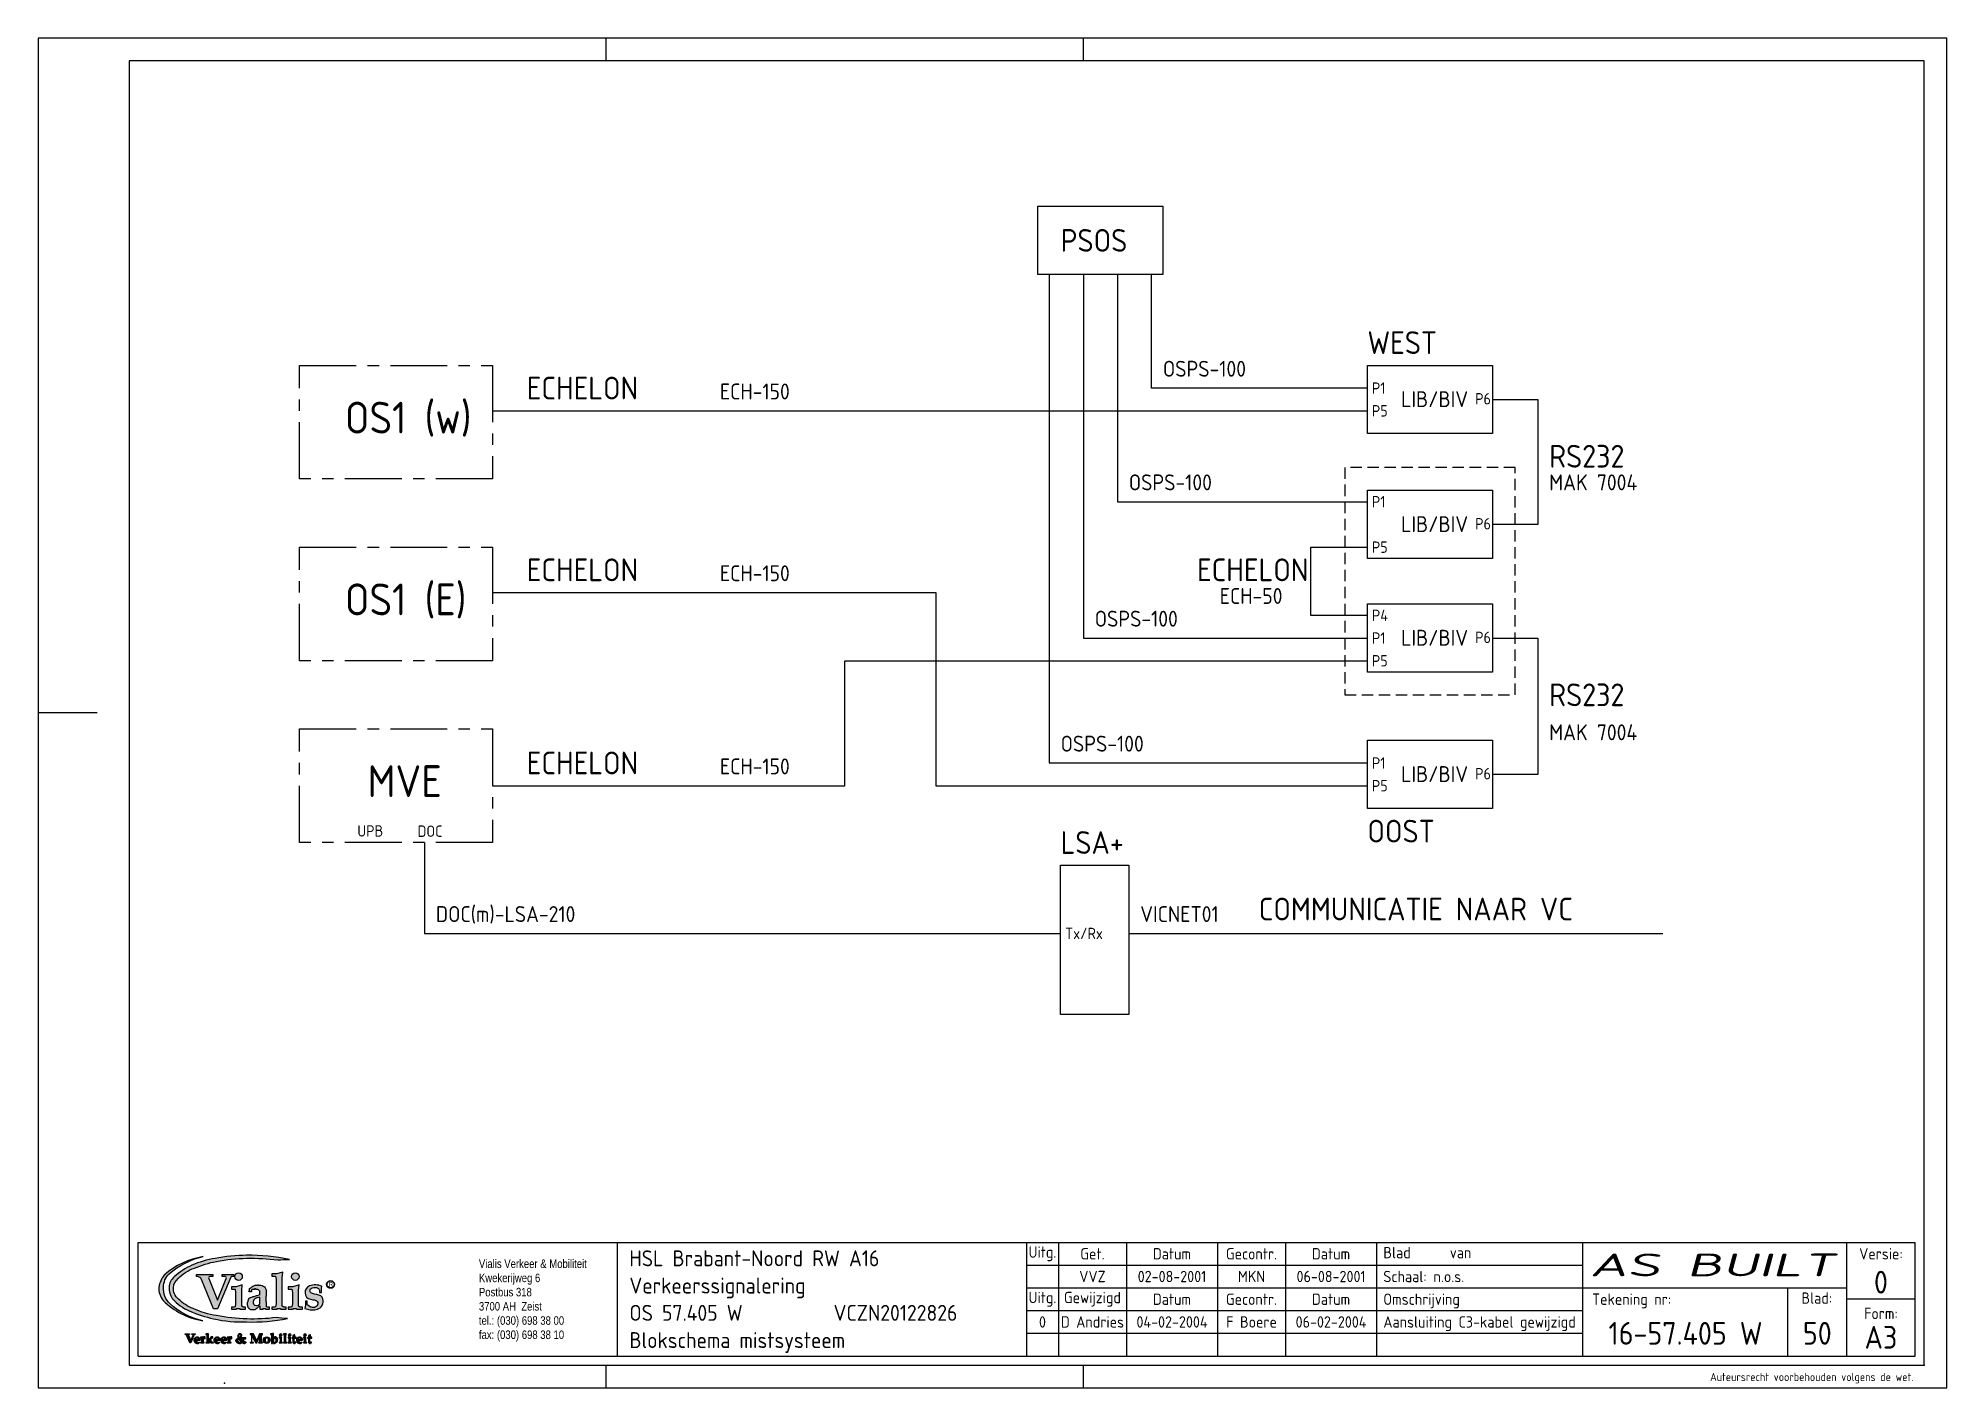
# Model space of a CAD drawing. Header units: metres. Extents: x 0 to 420, y 0 to 297.
import ezdxf
from ezdxf.enums import TextEntityAlignment as Align

# ---------------------------------------------------------------- set-up
doc = ezdxf.new("R2010")
doc.units = ezdxf.units.M
doc.header["$LTSCALE"] = 10
doc.header["$MEASUREMENT"] = 0
doc.linetypes.add('CENTER', pattern=[2, 1.25, -0.25, 0.25, -0.25])
doc.linetypes.add('HIDDEN', pattern=[0.375, 0.25, -0.125])
doc.layers.get('0').update_dxf_attribs({"linetype": 'CONTINUOUS'})
for name, color, linetype in [('25C', 1, 'CONTINUOUS'), ('25TXT', 1, 'CONTINUOUS'), ('35CEN', 7, 'CENTER'), ('35TXT', 7, 'CONTINUOUS'), ('50TXT', 4, 'CONTINUOUS'), ('70TXT', 5, 'CONTINUOUS'), ('KADER', 8, 'CONTINUOUS'), ('RC', 2, 'CONTINUOUS'), ('SNIJLIJN', 1, 'CONTINUOUS'), ('VS-HOEK-018', 8, 'CONTINUOUS'), ('VS-HOEK-025', 1, 'CONTINUOUS'), ('VS-HOEK-035', 7, 'CONTINUOUS'), ('VS-HOEK-050', 4, 'CONTINUOUS')]:
    doc.layers.add(name, color=color, linetype=linetype)
doc.styles.add('HELVETICA', font='helv.shx')
doc.styles.add('HELVL', font='HELVL.SHX', dxfattribs={"width": 0.8})
doc.styles.add('ISO', font='ISO')
doc.styles.get("Standard").update_dxf_attribs({"font": 'iso.shx'})

msp = doc.modelspace()

# ---------------------------------------------------------------- texts
for s, height, p in [('WEST', 5, (292.5, 227.5)), ('OSPS-100', 3.5, (247.5, 222.5)), ('ECHELON', 5, (107.5, 217.5)), ('ECH-150', 3.5, (150, 217.5)), ('RS232', 5, (332.5, 202.5)), ('OSPS-100', 3.5, (240, 197.5)), ('MAK 7004', 3.5, (332.5, 197.5)), ('ECHELON', 5, (107.5, 177.5)), ('ECH-150', 3.5, (150, 177.5)), ('ECHELON', 5, (255, 177.5)), ('ECH-50', 3.5, (260, 172.5)), ('OSPS-100', 3.5, (232.5, 167.5)), ('RS232', 5, (332.5, 150)), ('OSPS-100', 3.5, (225, 140)), ('MAK 7004', 3.5, (332.5, 142.5)), ('ECHELON', 5, (107.5, 135)), ('ECH-150', 3.5, (150, 135)), ('LSA+', 5, (225, 117.5)), ('OOST', 5, (292.5, 120)), ('DOC(m)-LSA-210', 3.5, (87.5, 102.5)), ('VICNET01', 3.5, (242.5, 102.5)), ('COMMUNICATIE NAAR VC', 5, (268.5791083971212, 102.859575202827))]:
    msp.add_text(s, height=height).set_placement(p)
at = {"layer": '25TXT'}
for s, p in [('P1', (293.4850398567942, 218.7439903908635)), ('P6', (316.2013121172104, 216.3934290734322)), ('P5', (293.4850398567942, 213.7439903908635)), ('P1', (293.4850398567942, 193.7439903908635)), ('P6', (316.2013121172104, 188.8934290734322)), ('P5', (293.4850398567942, 183.7439903908635)), ('P4', (293.4850398567942, 168.7439903908635)), ('P1', (293.4850398567942, 163.7439903908635)), ('P6', (316.2013121172104, 163.8934290734322)), ('P5', (293.4850398567942, 158.7439903908635)), ('P1', (293.4850398567942, 136.2439903908635)), ('P6', (316.2013121172104, 133.8934290734322)), ('P5', (293.4850398567942, 131.2439903908635)), ('UPB', (70.23634175027144, 121.2938870068259)), ('DOC', (83.48503985679417, 121.2439903908635)), ('Tx/Rx', (225.9850398567942, 98.74399039086347))]:
    msp.add_text(s, height=2.5, dxfattribs=at).set_placement(p)
at = {"layer": '35TXT'}
for p in [(299.9189149657441, 215.8060197658057), (299.9189149657441, 188.3060197658057), (299.9189149657441, 163.3060197658057), (299.9189149657441, 133.3060197658057)]:
    msp.add_text('LIB/BIV', height=3.5, dxfattribs=at).set_placement(p)
at = {"layer": '50TXT'}
msp.add_text('PSOS', height=5, dxfattribs=at).set_placement((225, 250))
at = {"layer": '70TXT', "color": 2}
for s, p in [('OS1 (w)', (67.5, 210)), ('OS1 (E)', (67.5, 170)), ('MVE', (72.5, 130))]:
    msp.add_text(s, height=7, dxfattribs=at).set_placement(p)

# ---------------------------------------------------------------- blocks, each defined once
blk = doc.blocks.new('VIALIS-VM-01')
h = blk.add_hatch(color=256)
edge = h.paths.add_edge_path()
edge.add_arc((8.661428467253465, 20.17818762521087), 8.031097902459441, 138.6234097004966, 173.0124438069574)
edge.add_arc((7.510802064316747, 20.6752060001718), 6.837689546038761, 175.9746161881647, 218.7667749615878)
edge.add_arc((21.0170320150046, 35.6660773340783), 26.94951299556068, 225.6535426160686, 260.3090610264657)
edge.add_arc((22.01965837698055, 34.41767912911774), 25.91543143456665, 228.0078172997583, 257.6584566772382, ccw=False)
edge.add_arc((9.760710027714552, 20.59282239078011), 7.439982987648425, 175.6649519461782, 226.9454731445956, ccw=False)
edge.add_arc((9.126919036265107, 21.15520099438273), 6.784906816300123, 134.4933765622562, 180.0000000000022, ccw=False)
edge.add_arc((22.39815637118842, 5.368751838910546), 27.39329490540799, 102.23045470287087, 131.1516687439969, ccw=False)
edge.add_arc((20.60637793378506, 5.752242054615438), 26.69121747786201, 98.64354133252544, 132.3226738146554)
h = blk.add_hatch(color=256)
edge = h.paths.add_edge_path()
edge.add_arc((17.93881278018497, 14.76461323299684), 14.01359012827922, 108.8332745371606, 137.4239483886903, ccw=False)
edge.add_arc((28.8027892985973, -8.57788799629211), 39.70857105641316, 100.78465107951348, 112.80013950378279, ccw=False)
edge.add_arc((33.87210533717077, -36.40697089356308), 67.99506221215043, 91.32230786074382, 100.59290819490258, ccw=False)
edge.add_arc((33.69984099938185, -45.20570849107128), 76.78839839447271, 82.75517842846449, 91.04230353364272, ccw=False)
edge.add_arc((47.19356155146483, -8.871538967154718), 40.02293618776994, 89.47891490317829, 95.46255077376452, ccw=False)
edge.add_arc((33.23536071674035, -36.08721045792282), 68.74542107535036, 77.975106773316, 90.85217830156122)
edge.add_arc((33.21836222476752, -34.40162108240685), 67.0597658069651, 90.8590756654706, 100.61783728192)
edge.add_arc((26.96243317620151, -5.160100235767031), 37.1740034662, 99.44506753821096, 112.921778346098)
edge.add_arc((23.0728750185513, 6.488162016450147), 24.94889239537388, 115.1138129958057, 132.623268462748)
edge.add_arc((9.552031322904242, 20.87178538963109), 5.213307910796141, 130.3288920269219, 176.8970660028721)
edge.add_arc((11.1519553002469, 20.91163602358293), 6.80990222171197, 177.9605722613101, 213.715538221894)
edge.add_arc((18.0260336534569, 27.88167615529982), 16.5160150905646, 220.6082975793222, 247.7168937747358)
edge.add_arc((32.25579110041815, 60.90783640054721), 52.47547373782197, 247.0135757800472, 256.8545222353144)
edge.add_arc((30.70842351214672, 56.80250300041644), 48.12922149224578, 257.5368695815195, 271.791337632913)
edge.add_arc((34.30628294928916, 70.15985207537742), 61.49868798142298, 268.0493292123937, 281.7851253115199)
edge.add_arc((46.33784690231447, 30.69081169021077), 20.74003132036481, 260.13075788941194, 271.46168518528003, ccw=False)
edge.add_arc((34.0847124538947, 81.0260704453118), 71.30092684264609, 268.5681176109023, 277.00719823657914, ccw=False)
edge.add_arc((34.7997715027908, 82.82899717152897), 73.12422632568246, 259.41922895652567, 268.0433079742602, ccw=False)
edge.add_arc((25.49595078371176, 39.22463587801082), 28.57559367850864, 244.1904293951642, 261.7034603902771, ccw=False)
edge.add_arc((17.91920153747981, 26.89396161421729), 14.25038315217767, 224.4109661382178, 250.0401419148891, ccw=False)
edge.add_arc((10.74715606203826, 20.765122532648), 4.880419856529422, 176.1366988010405, 231.9572448674634, ccw=False)
edge.add_arc((10.64167404955898, 20.51861524057817), 4.798463511782855, 129.0371460811433, 173.1137182019519, ccw=False)
for points in [[(18.58814037939698, 24.30064501475409, -0.5664969276756415), (19.03630596473426, 24.98694882030657), (20.03137078452398, 24.98694882030657), (20.03137078452399, 25.77179106937408), (14.18003612429955, 25.77179106937409), (14.18003612429954, 24.98694882030657), (14.49826221581274, 24.98694882030657, -0.2442106141630771), (15.97185294189253, 23.98424822735618), (20.35544538013616, 13.34001406045061), (21.77796827383297, 13.34001406045061), (26.45420755502966, 24.67092788540358, -0.3978407043948866), (26.91923261671815, 24.98694882030659), (27.64710846968844, 24.98694882030657), (27.64710846968844, 25.77179106937408), (23.39813887087127, 25.77179106937408), (23.39813887087127, 24.98694882030657), (24.39513093817376, 24.98694882030657, -0.5497433136115081), (24.89375131296725, 24.27071961914633), (21.795773809464, 16.52553969753487)], [(44.99429125194798, 24.56711051732448), (45.16525015605757, 26.61861736663953), (42.9427844026329, 25.93478175020119), (41.23319536153702, 25.93478175020119), (41.23319536153701, 25.07998722965323), (42.60086659441373, 25.07998722965323), (42.77182549852333, 23.88327490088611), (42.77182549852332, 15.17375543245094), (42.60086659441374, 14.14800200779343), (42.25894878619455, 13.97704310368384), (41.23319536153702, 13.97704310368384), (41.23319536153703, 13.29320748724547), (43.1137433067425, 13.29320748724547), (43.1137433067425, 13.46416639135507), (44.31045563550963, 13.46416639135507), (44.31045563550961, 13.29320748724547), (46.36196248482469, 13.29320748724547), (46.36196248482469, 13.97704310368384), (45.50716796427675, 13.97704310368383), (44.99429125194798, 14.31896091190301)], [(56.78634857039814, 16.51742552702898, -0.3791154371276251), (57.78802219366732, 15.23617071470017, -0.317823025813493), (56.85673348608808, 14.00908329248275, -0.1685743234727169), (55.55500479413894, 13.94918599455907, -0.1368981531360542), (54.48633811337487, 14.4855082352487, -0.09917526913757566), (53.94663565617508, 14.99030279179077), (53.94663565617505, 16.13764460788971), (53.29311738891104, 16.13764460788971), (53.29311738891104, 14.69551066492413), (53.12749525821777, 13.57606342958345, 0.05939729377212997), (55.08050477352756, 13.06757554972865, 0.05587557444467057), (57.17769084609373, 13.10757512040511, 0.1606367519036779), (58.95135682311615, 14.14918313714829, 0.2130221329154303), (59.7513694863091, 16.39982771553156, 0.3185574212503646), (58.35105590681115, 18.23214222317545), (57.38709054694841, 18.490076095348), (56.57718225030665, 18.66998787907538), (55.8368112768058, 18.86625532997294, -0.2307106865618775), (54.93282218149015, 19.77644554329953, -0.2115120042006338), (55.17006813366684, 20.57337323342532, -0.144694774903916), (55.80430546987352, 20.95555716613627, -0.1041218788009864), (56.78893177075405, 21.07495968078159, -0.1096580642264718), (57.77159259231263, 20.82688524176637, -0.2250946145004175), (58.37431299860736, 20.06266888606086), (58.37431299860737, 19.29199370170503), (59.03938065213055, 19.29199370170502), (59.03938065213056, 20.7025560290554), (59.23297624684033, 21.51964920567706, 0.1855627371420374), (54.78803153139092, 21.60687509232757, 0.3114346919178297), (53.17934211210683, 19.16990132762766, 0.3891263352437465), (55.163859648777, 16.83865499113877, -0.006994000392906661)], [(12.14879995713552, 1.964553451590948), (11.31080572353051, 3.995799715714473, -0.5664969276756152), (11.42788898269987, 4.175096584915051), (11.68784966686995, 4.175096584915051), (11.68784966686994, 4.38013662248394), (10.15918848688631, 4.38013662248394), (10.15918848688631, 4.178090461196216, -0.3453733890451439), (10.66708684576412, 3.816532212364802), (11.77251415497363, 1.132334878902683), (12.14414826095192, 1.132334878902683), (13.36581577316456, 4.092536115671651, -0.3978407043948667), (13.48730357053067, 4.175096584915059), (13.67746113711916, 4.175096584915051), (13.67746113711915, 4.38013662248394), (12.56741782942817, 4.380136622483939), (12.56741782942817, 4.175096584915051), (12.82788200701096, 4.175096584915051, -0.5497433136115342), (12.95814657992574, 3.987981706111923)], [(17.34159574468085, 3.364255319148936), (16.99946808510638, 3.364255319148935), (16.82840425531915, 3.193191489361713), (16.82840425531914, 2.851063829787234), (16.65734042553191, 2.851063829787234), (16.65734042553191, 3.364255319148935), (16.48627659574468, 3.364255319148935), (16.48627659574468, 3.193191489361715), (15.63095744680851, 3.193191489361714), (15.63095744680851, 3.022127659574475), (15.97308510638297, 2.851063829787233), (15.97308510638297, 1.31148936170213), (15.63095744680851, 1.31148936170213), (15.6309574468085, 1.140425531914889), (16.99946808510638, 1.140425531914889), (16.99946808510638, 1.31148936170213), (16.65734042553191, 1.31148936170213), (16.65734042553191, 2.508936170212771), (16.99946808510638, 2.851063829787233), (17.17053191489362, 2.851063829787234), (17.17053191489362, 2.679999999999993), (17.34159574468086, 2.679999999999993)], [(19.73648936170213, 2.851063829787233), (19.73648936170213, 3.022127659574474), (20.07861702127659, 3.022127659574474), (20.07861702127659, 3.364255319148935), (19.39436170212766, 3.364255319148935), (19.39436170212766, 3.022127659574475), (18.71010638297872, 2.508936170212775), (18.71010638297872, 2.337872340425532), (18.5390425531915, 2.337872340425533), (18.53904255319149, 4.390638297872337), (17.51265957446808, 4.390638297872338), (17.51265957446808, 4.219574468085119), (17.85478723404255, 4.219574468085117), (17.85478723404255, 1.31148936170213), (17.51265957446808, 1.31148936170213), (17.51265957446808, 1.14042553191489), (18.88117021276596, 1.14042553191489), (18.88117021276596, 1.31148936170213), (18.53904255319149, 1.31148936170213), (18.5390425531915, 1.995744680851072), (18.71010638297872, 1.995744680851072), (19.39436170212766, 1.140425531914889), (20.24968085106383, 1.140425531914889), (20.24968085106383, 1.31148936170213), (19.90755319148936, 1.31148936170213), (19.05223404255319, 2.337872340425533)], [(26.41677457519669, 3.193191489361713), (26.4167745751967, 2.851063829787234), (26.24571074540947, 2.851063829787234), (26.24571074540947, 3.364255319148935), (26.07464691562224, 3.364255319148935), (26.07464691562224, 3.193191489361715), (25.21932776668607, 3.193191489361714), (25.21932776668606, 3.022127659574475), (25.56145542626053, 2.851063829787234), (25.56145542626053, 1.31148936170213), (25.21932776668606, 1.31148936170213), (25.21932776668606, 1.140425531914889), (26.58783840498394, 1.140425531914889), (26.58783840498394, 1.31148936170213), (26.24571074540947, 1.31148936170213), (26.24571074540946, 2.508936170212775), (26.58783840498394, 2.851063829787234), (26.75890223477117, 2.851063829787234), (26.75890223477117, 2.679999999999993), (26.92996606455841, 2.679999999999993), (26.92996606455841, 3.364255319148935), (26.58783840498394, 3.364255319148936)], [(34.6190425531915, 4.390638297872338), (33.42159574468085, 4.390638297872338), (33.42159574468085, 4.21957446808512), (33.93478723404255, 4.048510638297876), (33.93478723404255, 1.31148936170213), (33.42159574468085, 1.31148936170213), (33.42159574468084, 1.140425531914889), (34.6190425531915, 1.140425531914889), (34.6190425531915, 1.31148936170213), (34.10585106382979, 1.31148936170213), (34.10585106382979, 3.535319148936176), (35.47436170212765, 1.140425531914889), (35.81648936170212, 1.140425531914889), (36.84287234042553, 3.364255319148934), (36.84287234042553, 1.31148936170213), (36.50074468085108, 1.31148936170213), (36.50074468085108, 1.140425531914889), (37.86925531914893, 1.140425531914889), (37.86925531914893, 1.31148936170213), (37.52712765957448, 1.31148936170213), (37.52712765957448, 4.048510638297877), (37.86925531914893, 4.048510638297877), (37.86925531914893, 4.390638297872338), (36.84287234042553, 4.390638297872338), (35.81648936170212, 1.995744680851072)], [(46.42244680851062, 4.561702127659578), (46.25138297872341, 4.561702127659578), (46.25138297872341, 4.390638297872338), (45.39606382978724, 4.390638297872338), (45.39606382978724, 4.219574468085119), (45.7381914893617, 4.219574468085118), (45.73819148936171, 1.31148936170213), (45.39606382978722, 1.31148936170213), (45.39606382978723, 1.14042553191489), (46.7645744680851, 1.140425531914889), (46.76457446808509, 1.31148936170213), (46.42244680851064, 1.31148936170213), (46.25138297872341, 1.824680851063848), (46.25138297872341, 3.193191489361672)], [(50.01478723404256, 3.193191489361714), (49.33053191489362, 3.193191489361715), (49.33053191489364, 3.535319148936176), (49.50159574468085, 3.535319148936175), (49.50159574468086, 4.048510638297877), (49.15946808510638, 4.048510638297877), (49.15946808510638, 3.877446808510637), (48.81734042553192, 3.877446808510637), (48.8173404255319, 3.193191489361715), (48.64627659574469, 3.193191489361714), (48.47521276595745, 3.022127659574477), (48.47521276595745, 2.851063829787234), (48.81734042553191, 2.851063829787234), (48.8173404255319, 1.311489361702131), (49.15946808510638, 0.9693617021276489), (49.50159574468085, 0.969361702127649), (49.50159574468086, 1.140425531914889), (49.84372340425532, 1.140425531914889), (49.84372340425532, 1.48255319148935), (49.33053191489363, 1.482553191489351), (49.33053191489363, 2.851063829787234), (50.01478723404256, 2.851063829787234)], [(54.09367103243586, 3.022127659574473), (54.09367103243585, 2.851063829787234), (54.4357986920103, 2.851063829787234), (54.43579869201031, 1.311489361702137), (54.77792635158478, 0.969361702127649), (55.12005401115925, 0.9693617021276489), (55.12005401115925, 1.140425531914889), (55.46218167073371, 1.140425531914889), (55.46218167073373, 1.48255319148935), (54.94899018137202, 1.48255319148935), (54.94899018137203, 2.851063829787234), (55.63324550052095, 2.851063829787234), (55.63324550052095, 3.193191489361715), (54.94899018137203, 3.193191489361715), (54.94899018137203, 3.535319148936176), (55.12005401115925, 3.535319148936176), (55.12005401115925, 4.048510638297878), (54.77792635158479, 4.048510638297878), (54.77792635158478, 3.877446808510637), (54.4357986920103, 3.877446808510636), (54.43579869201032, 3.193191489361714), (54.26473486222308, 3.193191489361714)]]:
    blk.add_hatch(color=256).paths.add_polyline_path(points)
h = blk.add_hatch(color=256)
h.paths.add_polyline_path([(30.47659334222451, 19.96060474751948), (30.64755224633411, 22.01211159683452), (28.42508649290943, 21.32827598039618), (26.71549745181355, 21.32827598039618), (26.71549745181355, 20.47348145984822), (28.08316868469027, 20.47348145984823), (28.25412758879986, 19.2767691310811), (28.25412758879986, 15.17375543245097), (28.08316868469027, 14.14800200779344), (27.74125087647108, 13.97704310368384), (26.71549745181355, 13.97704310368383), (26.71549745181355, 13.29320748724547), (28.59604539701903, 13.29320748724548), (28.59604539701904, 13.46416639135507), (29.79275772578615, 13.46416639135507), (29.79275772578616, 13.29320748724547), (31.84426457510122, 13.29320748724547), (31.84426457510122, 13.97704310368384), (30.98947005455328, 13.97704310368384), (30.47659334222451, 14.31896091190301)])
h.paths.add_polyline_path([(27.98536597187876, 24.96860330263182, 1), (30.6547529808333, 24.96860330263182, 1)])
h = blk.add_hatch(color=256)
edge = h.paths.add_edge_path()
edge.add_line((39.36645635592315, 15.85759104888931), (39.19549745181355, 15.85759104888931))
edge.add_line((39.19549745181355, 15.85759104888931), (39.19549745181354, 17.90909789820437))
edge.add_line((39.19549745181354, 17.90909789820437), (39.36645635592314, 17.90909789820437))
edge.add_line((39.36645635592314, 17.90909789820437), (39.36645635592313, 19.96060474751945))
edge.add_spline(control_points=[(39.36645635592314, 19.96060474751946), (39.23107123945896, 20.30600557524894), (38.98224009427663, 20.94083520612342), (38.23822064506549, 21.66743334269967), (37.62171559599758, 21.78343269754824), (37.31494950660807, 21.84115269272493)], knot_values=[0, 0, 0, 0, 1.10788424894104, 2.036236431250619, 2.955678302040836, 2.955678302040836, 2.955678302040836, 2.955678302040836], degree=3, periodic=0)
edge.add_line((37.31494950660807, 21.84115269272493), (36.46015498606013, 21.84115269272493))
edge.add_line((36.46015498606013, 21.84115269272493), (36.46015498606013, 22.01211159683452))
edge.add_line((36.46015498606013, 22.01211159683452), (36.11823717784096, 22.01211159683452))
edge.add_line((36.11823717784096, 22.01211159683452), (36.11823717784095, 21.84115269272493))
edge.add_line((36.11823717784095, 21.84115269272493), (35.26344265729299, 21.84115269272493))
edge.add_spline(control_points=[(35.26344265729301, 21.84115269272493), (35.09048949763257, 21.78977518911697), (34.79523998594861, 21.70206830430739), (34.26011109858899, 21.43867340663565), (33.80097270440292, 21.01577528374024), (33.38585972060932, 20.75408378788796), (33.21193580797794, 20.64444036395782)], knot_values=[0, 0, 0, 0, 0.5406195232726265, 0.922895254220526, 1.777689774768483, 2.394090869532718, 2.394090869532718, 2.394090869532718, 2.394090869532718], degree=3, periodic=0)
edge.add_line((33.21193580797794, 20.64444036395782), (33.21193580797794, 19.87512529546467))
edge.add_line((33.21193580797794, 19.87512529546467), (33.04097690386835, 19.78964584340989))
edge.add_line((33.04097690386835, 19.78964584340989), (33.04097690386835, 19.61868693930029))
edge.add_line((33.04097690386835, 19.61868693930029), (33.21193580797794, 19.61868693930029))
edge.add_line((33.21193580797794, 19.61868693930029), (33.21193580797795, 19.4477280351907))
edge.add_line((33.21193580797795, 19.4477280351907), (33.89577142441629, 19.44772803519069))
edge.add_line((33.89577142441629, 19.44772803519069), (33.89577142441629, 19.96060474751946))
edge.add_spline(control_points=[(33.8957714244163, 19.96060474751946), (33.93851115044369, 20.08882392560164), (34.02399060249851, 20.34526228176603), (34.28042895866288, 20.43074173382082), (34.40864813674506, 20.47348145984822)], knot_values=[0, 0, 0, 0, 0.3822757309479041, 0.7645514618958114, 0.7645514618958114, 0.7645514618958114, 0.7645514618958114], degree=3, periodic=0)
edge.add_line((34.40864813674508, 20.47348145984822), (35.09248375318342, 20.47348145984822))
edge.add_line((35.09248375318342, 20.47348145984822), (35.09248375318342, 20.64444036395782))
edge.add_line((35.09248375318342, 20.64444036395782), (35.43440156140259, 20.64444036395782))
edge.add_line((35.43440156140259, 20.64444036395782), (35.43440156140258, 20.47348145984822))
edge.add_line((35.43440156140258, 20.47348145984822), (35.94727827373136, 20.47348145984822))
edge.add_spline(control_points=[(35.94727827373136, 20.47348145984822), (36.19919046921099, 20.38665823721256), (36.65420076968027, 20.22983589463425), (36.87463763914929, 19.80729294047752), (36.9730316983889, 19.61868693930029)], knot_values=[0, 0, 0, 0, 0.7645514618958161, 1.38095255666007, 1.38095255666007, 1.38095255666007, 1.38095255666007], degree=3, periodic=0)
edge.add_line((36.9730316983889, 19.61868693930028), (36.9730316983889, 18.42197461053316))
edge.add_spline(control_points=[(36.9730316983889, 18.42197461053316), (36.74310036595077, 18.3450167164614), (36.31350333114683, 18.20123081852651), (35.67668736902255, 18.02381405995155), (35.0764165692658, 17.80352372473475), (34.46910084717693, 17.67291885517295), (33.89343955941884, 17.51782405255994), (33.43863073377305, 17.32628501633517), (33.01497801092388, 17.18021807869141), (32.83810515682498, 16.84880203542152), (32.6105094063094, 16.38327499378481), (32.56276379977284, 15.97965950663311), (32.52810019153958, 15.68663214477973)], knot_values=[0, 0, 0, 0, 0.7272619162065518, 1.358795077709671, 1.982863429229877, 2.641335656161611, 3.222659594154146, 3.760556989656996, 4.142832720604908, 4.505495990911738, 4.834482978009286, 5.706205766086533, 5.706205766086533, 5.706205766086533, 5.706205766086533], degree=3, periodic=0)
edge.add_line((32.52810019153959, 15.68663214477973), (32.35714128742998, 15.68663214477973))
edge.add_line((32.35714128742998, 15.68663214477973), (32.35714128742998, 14.6608787201222))
edge.add_line((32.35714128742998, 14.6608787201222), (32.52810019153959, 14.6608787201222))
edge.add_spline(control_points=[(32.52810019153958, 14.6608787201222), (32.53556883361115, 14.48323937057334), (32.54735662090377, 14.20287048326929), (32.74062548236666, 13.9157376754255), (32.8691285441444, 13.7025656881824), (33.04619848799236, 13.5547483397701), (33.23258723195285, 13.33138611656713), (33.7037887863623, 13.12380355913119), (34.39866708815487, 13.13655280723673), (35.09208895209562, 13.08322043761381), (35.50982534724278, 13.3538853610776), (35.75438961352121, 13.50586336614798), (35.94858436355411, 13.74645668011633), (36.19218082438416, 13.86971422304391), (36.39413149331373, 14.07386291022751), (36.63109018271383, 14.20585618102245), (36.77640121740881, 14.41127805452911), (36.91280632712408, 14.46583286235895), (36.9730316983889, 14.4899198160126)], knot_values=[0, 0, 0, 0, 0.5190695795408117, 0.8192495684027148, 1.020778833923468, 1.262551234723696, 1.504323635523929, 1.886599366471836, 2.745657227784091, 3.604715089096338, 3.845031165470665, 4.221888152628403, 4.463660553428631, 4.75797394205281, 5.025221449911223, 5.319072014341908, 5.560844415142124, 5.751982280616085, 5.751982280616085, 5.751982280616085, 5.751982280616085], degree=3, periodic=0)
edge.add_line((36.9730316983889, 14.4899198160126), (36.9730316983889, 13.29320748724547))
edge.add_line((36.9730316983889, 13.29320748724547), (38.16974402715601, 13.29320748724547))
edge.add_line((38.16974402715601, 13.29320748724547), (38.16974402715601, 13.46416639135507))
edge.add_line((38.16974402715601, 13.46416639135507), (39.02453854770397, 13.46416639135507))
edge.add_line((39.02453854770397, 13.46416639135507), (39.02453854770397, 13.29320748724547))
edge.add_line((39.02453854770397, 13.29320748724547), (40.39220978058068, 13.29320748724547))
edge.add_line((40.39220978058068, 13.29320748724547), (40.39220978058068, 13.97704310368384))
edge.add_line((40.39220978058068, 13.97704310368384), (39.70837416414233, 13.97704310368383))
edge.add_line((39.70837416414233, 13.97704310368383), (39.36645635592314, 14.14800200779343))
edge.add_line((39.36645635592314, 14.14800200779343), (39.36645635592315, 15.85759104888931))
edge = h.paths.add_edge_path(flags=16)
edge.add_spline(control_points=[(36.9730316983889, 15.34471433656056), (36.924789515418, 15.22586424569401), (36.84603629694978, 15.03184675737623), (36.61914169895346, 14.79524029641836), (36.09151234819315, 14.62952123173499), (35.46851052869115, 14.53911423523922), (34.94999793971252, 14.79052965607312), (34.6653310840646, 15.065340958894), (34.56009596694373, 15.5091536130422), (34.55543383924185, 16.06316729489079), (34.70904431140969, 16.57153940103142), (34.99676871229673, 16.90246339724327), (35.30043506559085, 17.07728240718627), (35.64851288179678, 17.2579923721457), (36.22221209655729, 17.43879596148194), (36.68647832615102, 17.51818176219158), (36.9730316983889, 17.56718008998522)], knot_values=[0, 0, 0, 0, 0.3822757309479234, 0.6240481317481317, 0.9524622846889033, 2.016987370200795, 2.399263101148708, 2.641035501948926, 3.181655025221541, 3.694531737550307, 4.310367362569101, 4.72237792055652, 4.975021731945109, 5.357297462893023, 5.897916986165647, 6.769639774242884, 6.769639774242884, 6.769639774242884, 6.769639774242884], degree=3, periodic=0)
edge.add_line((36.9730316983889, 17.56718008998522), (36.97303169838891, 15.34471433656056))
h = blk.add_hatch(color=256)
h.paths.add_polyline_path([(50.84987846086445, 19.96060474751939), (51.02083736497402, 22.01211159683452), (48.79837161154935, 21.32827598039617), (47.08878257045348, 21.32827598039619), (47.08878257045349, 20.47348145984822), (48.45645380333018, 20.47348145984822), (48.62741270743977, 19.27676913108111), (48.62741270743977, 15.17375543245098), (48.4564538033302, 14.14800200779344), (48.11453599511102, 13.97704310368384), (47.08878257045348, 13.97704310368384), (47.08878257045348, 13.29320748724547), (48.96933051565895, 13.29320748724547), (48.96933051565896, 13.46416639135507), (50.16604284442609, 13.46416639135507), (50.16604284442608, 13.29320748724547), (52.21754969374115, 13.29320748724547), (52.21754969374114, 13.97704310368384), (51.3627551731932, 13.97704310368384), (50.84987846086445, 14.318960911903)])
h.paths.add_polyline_path([(51.02803809947323, 24.96860330263182, 1), (48.35865109051868, 24.96860330263182, 1)])
h = blk.add_hatch(color=256)
edge = h.paths.add_edge_path()
edge.add_spline(control_points=[(15.45989361702128, 2.166808510638292), (15.4728387506511, 2.322932166434219), (15.4937391455739, 2.57499955764359), (15.29689090122095, 2.840994853176909), (15.13807220612152, 3.051242267632845), (14.92164179481886, 3.20804517023986), (14.63097107645218, 3.348258078628127), (14.2764857951982, 3.364593917843626), (13.96488967502117, 3.216507063347271), (13.75610024547515, 3.028534614925953), (13.54732039833819, 2.839121777985996), (13.45832092611812, 2.669347641092671), (13.40712765957447, 2.57169208847651)], knot_values=[0, 0, 0, 0, 0.4496467212440596, 0.7259711887478986, 0.9595316702038672, 1.24217022969162, 1.515769412309673, 1.921975368629778, 2.254370217947582, 2.52312495230704, 2.765045740423633, 3.092629933730428, 3.092629933730428, 3.092629933730428, 3.092629933730428], degree=3, periodic=0)
edge.add_line((13.40712765957447, 2.571692088476508), (13.40712765957447, 1.774941236711693))
edge.add_spline(control_points=[(13.40712765957447, 1.774941236711697), (13.45256317466055, 1.628316068685556), (13.53245805769407, 1.370486909556998), (13.85879102151118, 1.084171901428266), (14.1160440484302, 1.011002452995957), (14.26244680851064, 0.969361702127649)], knot_values=[0, 0, 0, 0, 0.4518914530632104, 0.7946166059287816, 1.247262411478079, 1.247262411478079, 1.247262411478079, 1.247262411478079], degree=3, periodic=0)
edge.add_spline(control_points=[(14.26244680851064, 0.969361702127649), (14.43564745329996, 0.9561940547763548), (14.79141760800397, 0.9291464884064029), (15.12014019633802, 1.068773536039927), (15.28882978723404, 1.140425531914889)], knot_values=[0, 0, 0, 0, 0.5131914893617058, 1.054142816760724, 1.054142816760724, 1.054142816760724, 1.054142816760724], degree=3, periodic=0)
edge.add_line((15.28882978723404, 1.140425531914889), (15.28882978723404, 1.482553191489351))
edge.add_line((15.28882978723404, 1.482553191489351), (14.94670212765958, 1.48255319148935))
edge.add_line((14.94670212765958, 1.48255319148935), (14.94670212765953, 1.311489361702145))
edge.add_spline(control_points=[(14.94670212765957, 1.31148936170213), (14.70198631130853, 1.375853411994327), (14.22469601861052, 1.501388152091074), (14.0200427782295, 1.948795449294317), (13.92031914893617, 2.166808510638292)], knot_values=[0, 0, 0, 0, 0.7183284440041507, 1.401017712726125, 1.401017712726125, 1.401017712726125, 1.401017712726125], degree=3, periodic=0)
edge.add_line((13.92031914893616, 2.166808510638292), (15.45989361702127, 2.166808510638292))
edge = h.paths.add_edge_path(flags=16)
edge.add_spline(control_points=[(14.14239088397952, 2.35661820725538), (14.06829496483594, 2.425835689943753), (13.914142818242, 2.569838540054385), (14.01205089427556, 2.919677665744645), (14.31796966632043, 3.009298548540108), (14.59851000953782, 2.970523333577379), (14.82923338648625, 2.761763002427194), (14.82409437140363, 2.402284097963369), (14.47630480377068, 2.308251826237378), (14.27324200618056, 2.337664833772278), (14.14239088397952, 2.35661820725538)], knot_values=[0, 0, 0, 0, 0.2864998271037997, 0.5960458262386515, 0.8703042766576922, 1.170490635154106, 1.412411423270701, 1.758817353538825, 1.980404333049957, 2.381930883679663, 2.381930883679663, 2.381930883679663, 2.381930883679663], degree=3, periodic=0)
h = blk.add_hatch(color=256)
edge = h.paths.add_edge_path()
edge.add_spline(control_points=[(22.64865405255561, 2.166808510638292), (22.66159918618543, 2.322932166434219), (22.68249958110822, 2.574999557643587), (22.48565133675529, 2.840994853176912), (22.32683264165583, 3.051242267632843), (22.11040223035319, 3.20804517023986), (21.8197315119865, 3.348258078628127), (21.46524623073253, 3.364593917843626), (21.1536501105555, 3.216507063347271), (20.94486068100948, 3.028534614925952), (20.73608083387252, 2.839121777985999), (20.64708136165244, 2.669347641092672), (20.59588809510879, 2.57169208847651)], knot_values=[0, 0, 0, 0, 0.44964672124406, 0.7259711887478963, 0.9595316702038685, 1.242170229691621, 1.515769412309674, 1.92197536862978, 2.254370217947584, 2.523124952307042, 2.765045740423638, 3.092629933730431, 3.092629933730431, 3.092629933730431, 3.092629933730431], degree=3, periodic=0)
edge.add_line((20.59588809510879, 2.571692088476512), (20.59588809510879, 1.774941236711702))
edge.add_spline(control_points=[(20.59588809510879, 1.774941236711697), (20.64132361019487, 1.628316068685556), (20.72121849322839, 1.370486909556998), (21.04755145704551, 1.084171901428266), (21.30480448396454, 1.011002452995957), (21.45120724404497, 0.969361702127649)], knot_values=[0, 0, 0, 0, 0.4518914530632112, 0.7946166059287822, 1.247262411478082, 1.247262411478082, 1.247262411478082, 1.247262411478082], degree=3, periodic=0)
edge.add_spline(control_points=[(21.45120724404497, 0.969361702127649), (21.62440788883429, 0.956194054776355), (21.9801780435383, 0.9291464884064036), (22.30890063187235, 1.068773536039927), (22.47759022276838, 1.140425531914889)], knot_values=[0, 0, 0, 0, 0.5131914893617022, 1.054142816760727, 1.054142816760727, 1.054142816760727, 1.054142816760727], degree=3, periodic=0)
edge.add_line((22.47759022276838, 1.140425531914889), (22.47759022276838, 1.482553191489351))
edge.add_line((22.47759022276838, 1.482553191489351), (22.13546256319391, 1.482553191489351))
edge.add_line((22.13546256319391, 1.482553191489351), (22.13546256319385, 1.311489361702146))
edge.add_spline(control_points=[(22.1354625631939, 1.31148936170213), (21.89074674684286, 1.375853411994326), (21.41345645414485, 1.501388152091073), (21.20880321376383, 1.948795449294317), (21.10907958447049, 2.166808510638292)], knot_values=[0, 0, 0, 0, 0.7183284440041541, 1.401017712726128, 1.401017712726128, 1.401017712726128, 1.401017712726128], degree=3, periodic=0)
edge.add_line((21.1090795844705, 2.166808510638293), (22.64865405255561, 2.166808510638292))
edge = h.paths.add_edge_path(flags=16)
edge.add_spline(control_points=[(21.33115131951384, 2.35661820725538), (21.25705540037027, 2.425835689943753), (21.10290325377633, 2.569838540054385), (21.20081132980989, 2.919677665744644), (21.50673010185475, 3.009298548540108), (21.78727044507215, 2.970523333577377), (22.01799382202057, 2.761763002427196), (22.01285480693796, 2.402284097963368), (21.66506523930501, 2.308251826237378), (21.46200244171488, 2.337664833772278), (21.33115131951384, 2.35661820725538)], knot_values=[0, 0, 0, 0, 0.2864998271037997, 0.5960458262386515, 0.8703042766576922, 1.170490635154103, 1.412411423270699, 1.758817353538823, 1.980404333049955, 2.381930883679661, 2.381930883679661, 2.381930883679661, 2.381930883679661], degree=3, periodic=0)
h = blk.add_hatch(color=256)
edge = h.paths.add_edge_path()
edge.add_spline(control_points=[(25.0466085000295, 2.166808510638292), (25.05955363365932, 2.322932166434219), (25.08045402858211, 2.574999557643587), (24.88360578422918, 2.840994853176912), (24.72478708912973, 3.051242267632843), (24.50835667782709, 3.20804517023986), (24.2176859594604, 3.348258078628127), (23.86320067820642, 3.364593917843626), (23.55160455802938, 3.216507063347271), (23.34281512848338, 3.028534614925952), (23.1340352813464, 2.839121777985999), (23.04503580912633, 2.669347641092672), (22.99384254258268, 2.57169208847651)], knot_values=[0, 0, 0, 0, 0.44964672124406, 0.7259711887478963, 0.9595316702038685, 1.242170229691621, 1.515769412309674, 1.92197536862978, 2.254370217947584, 2.523124952307042, 2.765045740423638, 3.092629933730431, 3.092629933730431, 3.092629933730431, 3.092629933730431], degree=3, periodic=0)
edge.add_line((22.99384254258268, 2.571692088476511), (22.99384254258268, 1.774941236711698))
edge.add_spline(control_points=[(22.99384254258268, 1.774941236711697), (23.03927805766877, 1.628316068685556), (23.11917294070228, 1.370486909556998), (23.44550590451941, 1.084171901428266), (23.70275893143844, 1.011002452995957), (23.84916169151886, 0.969361702127649)], knot_values=[0, 0, 0, 0, 0.4518914530632112, 0.7946166059287822, 1.247262411478082, 1.247262411478082, 1.247262411478082, 1.247262411478082], degree=3, periodic=0)
edge.add_spline(control_points=[(23.84916169151886, 0.969361702127649), (24.02236233630818, 0.956194054776355), (24.37813249101219, 0.9291464884064036), (24.70685507934624, 1.068773536039927), (24.87554467024227, 1.140425531914889)], knot_values=[0, 0, 0, 0, 0.5131914893617022, 1.054142816760727, 1.054142816760727, 1.054142816760727, 1.054142816760727], degree=3, periodic=0)
edge.add_line((24.87554467024227, 1.140425531914889), (24.87554467024227, 1.482553191489351))
edge.add_line((24.87554467024227, 1.482553191489351), (24.5334170106678, 1.48255319148935))
edge.add_line((24.5334170106678, 1.48255319148935), (24.53341701066775, 1.311489361702148))
edge.add_spline(control_points=[(24.5334170106678, 1.31148936170213), (24.28870119431675, 1.375853411994326), (23.81141090161874, 1.501388152091073), (23.60675766123772, 1.948795449294317), (23.50703403194439, 2.166808510638292)], knot_values=[0, 0, 0, 0, 0.7183284440041541, 1.401017712726128, 1.401017712726128, 1.401017712726128, 1.401017712726128], degree=3, periodic=0)
edge.add_line((23.50703403194438, 2.166808510638292), (25.0466085000295, 2.166808510638292))
edge = h.paths.add_edge_path(flags=16)
edge.add_spline(control_points=[(23.72910576698774, 2.35661820725538), (23.65500984784416, 2.425835689943753), (23.50085770125022, 2.569838540054385), (23.59876577728378, 2.919677665744644), (23.90468454932864, 3.009298548540108), (24.18522489254605, 2.970523333577377), (24.41594826949447, 2.761763002427196), (24.41080925441184, 2.402284097963368), (24.0630196867789, 2.308251826237378), (23.85995688918878, 2.337664833772278), (23.72910576698774, 2.35661820725538)], knot_values=[0, 0, 0, 0, 0.2864998271037997, 0.5960458262386515, 0.8703042766576922, 1.170490635154103, 1.412411423270699, 1.758817353538823, 1.980404333049955, 2.381930883679661, 2.381930883679661, 2.381930883679661, 2.381930883679661], degree=3, periodic=0)
h = blk.add_hatch(color=256)
edge = h.paths.add_edge_path()
edge.add_spline(control_points=[(29.6581914893617, 3.022127659574474), (29.71568766588417, 3.018505617889886), (29.90174920155721, 3.006784444781219), (30.14768283402114, 3.153461195997391), (30.28806076436923, 3.305393003792514), (30.34244680851064, 3.364255319148935)], knot_values=[0, 0, 0, 0, 0.1710638297872329, 0.5535741816829487, 0.7954949697995324, 0.7954949697995324, 0.7954949697995324, 0.7954949697995324], degree=3, periodic=0)
edge.add_spline(control_points=[(30.34244680851064, 3.364255319148935), (30.41628806443802, 3.673939250857276), (30.51101478148443, 4.071215025819805), (30.07291194644245, 4.519227294705235), (29.49511370468237, 4.486611964020661), (29.10786098262363, 4.056709249485971), (28.88608055609642, 3.531564864737913), (29.05812320229749, 3.193062187888989), (29.145, 3.022127659574474)], knot_values=[0, 0, 0, 0, 0.8553191489361827, 1.097239937052766, 1.781495256201697, 2.267917201857428, 2.805673023894466, 3.354232153969293, 3.354232153969293, 3.354232153969293, 3.354232153969293], degree=3, periodic=0)
edge.add_line((29.145, 3.022127659574469), (29.14499999962542, 2.679999999916554))
edge.add_spline(control_points=[(29.145, 2.679999999999994), (29.0393060207246, 2.668287419215759), (28.81992291401756, 2.643976267553021), (28.50933624641735, 2.493788897733912), (28.28353677079647, 2.191290893605776), (28.319970470927, 1.954521535528943), (28.33772243162781, 1.839158003286016)], knot_values=[0, 0, 0, 0, 0.3172736240684937, 0.6585471925792826, 1.014389509196951, 1.352521771669114, 1.352521771669114, 1.352521771669114, 1.352521771669114], degree=3, periodic=0)
edge.add_spline(control_points=[(28.33772243162781, 1.839158003286016), (28.3861797560197, 1.711268347321611), (28.46217377825989, 1.510703221582308), (28.70678329908329, 1.318195181814877), (28.95798871711052, 1.030923255986846), (29.45988166458704, 0.9392271286742401), (30.00728471454627, 0.9808118295874048), (30.34306815283591, 1.086684791146679), (30.51351063829787, 1.140425531914889)], knot_values=[0, 0, 0, 0, 0.3993041847399421, 0.6262155716713033, 0.9207374046826093, 1.525679111873264, 2.042940520268172, 2.576161833999656, 2.576161833999656, 2.576161833999656, 2.576161833999656], degree=3, periodic=0)
edge.add_line((30.51351063829788, 1.14042553191489), (30.51351063829788, 1.31148936170213))
edge.add_line((30.51351063829788, 1.31148936170213), (30.6845744680851, 1.31148936170213))
edge.add_line((30.6845744680851, 1.31148936170213), (30.68457446808511, 1.140425531914889))
edge.add_spline(control_points=[(30.6845744680851, 1.140425531914889), (30.85143878520354, 1.07021091959287), (31.12383736278255, 0.955588687278188), (31.56234356299561, 0.9424824342948328), (31.84073617417407, 1.087734047559447), (32.04742731922684, 1.294261806564084), (32.00224629033807, 1.423752426271647), (31.98314338989178, 1.478502096162785)], knot_values=[0, 0, 0, 0, 0.5409513273990185, 0.8830789869734879, 1.265589338869194, 1.487471319370166, 1.650005582275001, 1.650005582275001, 1.650005582275001, 1.650005582275001], degree=3, periodic=0)
edge.add_spline(control_points=[(31.98314338989178, 1.478502096162785), (31.79628913104885, 1.561660112744775), (31.52253841500121, 1.683490713371102), (31.05425213360436, 1.638034518412552), (31.03691026927594, 1.929454767813044), (31.14881411056942, 1.975571234021477), (31.1977659574468, 1.995744680851072)], knot_values=[0, 0, 0, 0, 0.638785127729144, 0.9358517552625324, 1.126250761425514, 1.274306165892789, 1.274306165892789, 1.274306165892789, 1.274306165892789], degree=3, periodic=0)
edge.add_line((31.1977659574468, 1.99574468085103), (31.1977659574468, 2.679999999999993))
edge.add_line((31.1977659574468, 2.679999999999993), (31.88202127659574, 2.679999999999993))
edge.add_line((31.88202127659574, 2.679999999999993), (31.88202127659574, 3.022127659574474))
edge.add_line((31.88202127659574, 3.022127659574474), (30.51351063829788, 3.022127659574475))
edge.add_spline(control_points=[(30.51351063829787, 3.022127659574474), (30.45936041023401, 2.974273738803265), (30.35212102987096, 2.879503596646265), (30.44230407458404, 2.640222153657126), (30.64014397405806, 2.531196167144586), (30.79053284437635, 2.515661392341196), (30.85563829787234, 2.508936170212773)], knot_values=[0, 0, 0, 0, 0.1977727541688306, 0.3916701437479179, 0.6479441756381044, 0.8435840513272419, 0.8435840513272419, 0.8435840513272419, 0.8435840513272419], degree=3, periodic=0)
edge.add_line((30.85563829787234, 2.508936170212774), (30.85563829787234, 1.824680851063831))
edge.add_line((30.85563829787234, 1.824680851063831), (30.51351063829787, 1.824680851063846))
edge.add_spline(control_points=[(30.51351063829788, 1.824680851063831), (30.50277964431882, 1.890490073760523), (30.48127331784041, 2.02238043092288), (30.31418387745088, 2.182369704210726), (30.18632695417111, 2.420780948205691), (30.04372590201174, 2.655828465421865), (29.84900303306065, 2.813838203971055), (29.72003066085611, 2.838999560434298), (29.6581914893617, 2.851063829787234)], knot_values=[0, 0, 0, 0, 0.1946485255772958, 0.3901013035488448, 0.6688959716443451, 1.007035704273211, 1.209612273958495, 1.396213942000673, 1.396213942000673, 1.396213942000673, 1.396213942000673], degree=3, periodic=0)
edge.add_line((29.65819148936169, 2.851063829787237), (29.6581914893617, 3.022127659574474))
edge = h.paths.add_edge_path(flags=16)
edge.add_spline(control_points=[(29.48712765957447, 3.193191489361715), (29.53676638467513, 3.165130431737508), (29.70297689828002, 3.173791686779007), (29.81619021215351, 3.380566893007308), (30.09623802109155, 3.560912627106201), (30.12971721285243, 4.174464181231742), (29.23046903801704, 4.161092523813741), (29.23893403407116, 3.333496777482756), (29.48712765957447, 3.193191489361715)], knot_values=[0, 0, 0, 0, 0.1710638297872258, 0.4129846179038044, 0.6549054060204021, 1.168096895382103, 1.681288384743806, 2.536607533679968, 2.536607533679968, 2.536607533679968, 2.536607533679968], degree=3, periodic=0)
edge = h.paths.add_edge_path(flags=16)
edge.add_spline(control_points=[(30.1713829787234, 1.31148936170213), (30.19944403634761, 1.361128086802787), (30.18859398022773, 1.525614257553048), (29.99510713377297, 1.649296173827941), (29.77647991217233, 1.843857853353031), (29.71773692529809, 2.153001032972112), (29.47407842476689, 2.327709611519093), (29.33088316649821, 2.563670067787789), (28.87277784966138, 2.586958838875727), (28.98351808535099, 2.093573263529891), (29.10530562306259, 1.783717618274015), (29.30042559521361, 1.494033901648698), (29.55877885461135, 1.194313135823347), (30.05913874822655, 1.112934461299489), (30.1713829787234, 1.31148936170213)], knot_values=[0, 0, 0, 0, 0.1710638297872202, 0.412984617903813, 0.6549054060204109, 1.037415757916113, 1.2793365460327, 1.521257334149298, 1.863384993723767, 2.205512653298248, 2.666116111270176, 2.974505816107742, 3.216426604224325, 3.900681923373257, 3.900681923373257, 3.900681923373257, 3.900681923373257], degree=3, periodic=0)
h = blk.add_hatch(color=256)
edge = h.paths.add_edge_path()
edge.add_ellipse((39.40708746033677, 2.182143892612061), major_axis=(-1.207564254615716, -0.00727031187838767), ratio=0.9805683446331427, start_angle=0, end_angle=360)
edge = h.paths.add_edge_path(flags=16)
edge.add_ellipse((39.4526558583694, 2.174553608396309), major_axis=(0, -0.8728916741958695), ratio=0.5829440845771464, start_angle=0, end_angle=360)
h = blk.add_hatch(color=256)
edge = h.paths.add_edge_path()
edge.add_spline(control_points=[(42.31691489361702, 0.969361702127649), (42.43926616943229, 1.02823527045652), (42.67280772485744, 1.140611905921373), (42.97071494956373, 1.338046745441936), (43.19442573991526, 1.641078166108717), (43.37135820956436, 2.048128002323117), (43.36448580125752, 2.543662630015906), (43.19811181491296, 2.950892139610209), (42.91407266517902, 3.150265401977105), (42.6637828222573, 3.329791050587944), (42.33861516750567, 3.318909688565852), (42.0423137430476, 3.229901038466631), (41.88211348905016, 3.090392673455224), (41.80372340425531, 3.022127659574474)], knot_values=[0, 0, 0, 0, 0.4080804036594595, 0.778935336588067, 1.054847399487842, 1.527721509266245, 2.083155543001215, 2.504695568371522, 2.779652693724286, 3.114987979577074, 3.396038676427577, 3.717876283366536, 4.026259428689711, 4.026259428689711, 4.026259428689711, 4.026259428689711], degree=3, periodic=0)
edge.add_line((41.80372340425531, 3.022127659574474), (41.8037234042553, 4.561702127659579))
edge.add_line((41.8037234042553, 4.561702127659579), (41.46159574468086, 4.561702127659577))
edge.add_line((41.46159574468086, 4.561702127659577), (41.46159574468085, 4.390638297872337))
edge.add_line((41.46159574468085, 4.390638297872337), (40.77734042553191, 4.390638297872338))
edge.add_line((40.77734042553191, 4.390638297872338), (40.77734042553191, 4.219574468085116))
edge.add_line((40.77734042553191, 4.219574468085116), (41.11946808510639, 4.048510638297875))
edge.add_line((41.11946808510639, 4.048510638297875), (41.11946808510639, 0.969361702127649))
edge.add_line((41.11946808510639, 0.969361702127649), (41.46159574468086, 0.969361702127649))
edge.add_line((41.46159574468086, 0.969361702127649), (41.46159574468086, 1.140425531914889))
edge.add_line((41.46159574468086, 1.140425531914889), (41.80372340425531, 1.140425531914889))
edge.add_line((41.80372340425531, 1.140425531914889), (41.80372340425531, 0.9693617021276494))
edge.add_line((41.80372340425531, 0.9693617021276494), (42.31691489361702, 0.969361702127649))
edge = h.paths.add_edge_path(flags=16)
edge.add_spline(control_points=[(41.80372340425531, 2.679999999999993), (41.87048156361474, 2.727424181296601), (42.03193849614189, 2.842121214786359), (42.35233090163047, 2.785872589884795), (42.60627109651416, 2.6334606459977), (42.87252812375412, 2.406791824814785), (42.88316229878951, 2.015311695687604), (42.71912910142839, 1.701383791785149), (42.5502024217859, 1.374175409487668), (42.13960637961796, 1.323681142647919), (41.9123024550254, 1.431195493950568), (41.80372340425531, 1.48255319148935)], knot_values=[0, 0, 0, 0, 0.2387099138641235, 0.5773282371196018, 0.8847691078418092, 1.140776808187536, 1.585998564361024, 1.904778172436157, 2.226934473032271, 2.621240613734333, 2.981850695613725, 2.981850695613725, 2.981850695613725, 2.981850695613725], degree=3, periodic=0)
edge.add_line((41.80372340425531, 1.48255319148935), (41.80372340425531, 2.679999999999994))
h = blk.add_hatch(color=256)
h.paths.add_polyline_path([(44.02312766014772, 4.048510638297877, 1), (44.88729787176717, 4.048510638297877, 1)])
h.paths.add_polyline_path([(44.71180851063828, 3.193191489361714), (43.85648936170212, 3.193191489361715), (43.85648936170212, 3.022127659574474), (44.19861702127659, 3.022127659574474), (44.19861702127659, 1.31148936170213), (43.85648936170212, 1.31148936170213), (43.85648936170212, 1.140425531914889), (45.05393617021276, 1.140425531914889), (45.05393617021276, 1.31148936170213), (44.71180851063828, 1.31148936170213)])
h = blk.add_hatch(color=256)
h.paths.add_polyline_path([(47.24316744864218, 4.048510638297877, 1), (48.10733766026163, 4.048510638297877, 1)])
h.paths.add_polyline_path([(47.41865680977106, 1.311489361702131), (47.07652915019658, 1.31148936170213), (47.07652915019659, 1.140425531914889), (48.27397595870723, 1.140425531914889), (48.27397595870723, 1.31148936170213), (47.93184829913275, 1.31148936170213), (47.93184829913275, 3.193191489361715), (47.07652915019659, 3.193191489361715), (47.07652915019659, 3.022127659574474), (47.41865680977105, 3.022127659574474)])
h = blk.add_hatch(color=256)
edge = h.paths.add_edge_path()
edge.add_spline(control_points=[(52.23900418836138, 2.166808510638292), (52.25194932199121, 2.322932166434219), (52.272849716914, 2.574999557643587), (52.07600147256107, 2.840994853176912), (51.91718277746161, 3.051242267632843), (51.70075236615898, 3.20804517023986), (51.41008164779228, 3.348258078628127), (51.05559636653831, 3.364593917843626), (50.74400024636127, 3.216507063347271), (50.53521081681526, 3.028534614925952), (50.3264309696783, 2.839121777985999), (50.23743149745822, 2.669347641092672), (50.18623823091457, 2.57169208847651)], knot_values=[0, 0, 0, 0, 0.44964672124406, 0.7259711887478963, 0.9595316702038685, 1.242170229691621, 1.515769412309674, 1.92197536862978, 2.254370217947584, 2.523124952307042, 2.765045740423638, 3.092629933730431, 3.092629933730431, 3.092629933730431, 3.092629933730431], degree=3, periodic=0)
edge.add_line((50.18623823091458, 2.57169208847652), (50.18623823091456, 1.774941236711706))
edge.add_spline(control_points=[(50.18623823091457, 1.774941236711697), (50.23167374600065, 1.628316068685556), (50.31156862903416, 1.370486909556998), (50.63790159285131, 1.084171901428266), (50.89515461977032, 1.011002452995957), (51.04155737985074, 0.969361702127649)], knot_values=[0, 0, 0, 0, 0.4518914530632112, 0.7946166059287822, 1.247262411478082, 1.247262411478082, 1.247262411478082, 1.247262411478082], degree=3, periodic=0)
edge.add_spline(control_points=[(51.04155737985074, 0.969361702127649), (51.21475802464006, 0.956194054776355), (51.57052817934407, 0.9291464884064036), (51.89925076767813, 1.068773536039927), (52.06794035857416, 1.140425531914889)], knot_values=[0, 0, 0, 0, 0.5131914893617022, 1.054142816760727, 1.054142816760727, 1.054142816760727, 1.054142816760727], degree=3, periodic=0)
edge.add_line((52.06794035857416, 1.140425531914891), (52.06794035857416, 1.48255319148935))
edge.add_line((52.06794035857416, 1.48255319148935), (51.72581269899968, 1.482553191489351))
edge.add_line((51.72581269899968, 1.482553191489351), (51.72581269899963, 1.311489361702148))
edge.add_spline(control_points=[(51.72581269899968, 1.31148936170213), (51.48109688264864, 1.375853411994326), (51.00380658995063, 1.501388152091073), (50.79915334956961, 1.948795449294317), (50.69942972027627, 2.166808510638292)], knot_values=[0, 0, 0, 0, 0.7183284440041541, 1.401017712726128, 1.401017712726128, 1.401017712726128, 1.401017712726128], degree=3, periodic=0)
edge.add_line((50.69942972027628, 2.166808510638292), (52.2390041883614, 2.166808510638292))
edge = h.paths.add_edge_path(flags=16)
edge.add_spline(control_points=[(50.92150145531962, 2.35661820725538), (50.84740553617605, 2.425835689943753), (50.69325338958209, 2.569838540054385), (50.79116146561567, 2.919677665744644), (51.09708023766053, 3.009298548540108), (51.37762058087793, 2.970523333577377), (51.60834395782635, 2.761763002427196), (51.60320494274373, 2.402284097963368), (51.25541537511079, 2.308251826237378), (51.05235257752067, 2.337664833772278), (50.92150145531962, 2.35661820725538)], knot_values=[0, 0, 0, 0, 0.2864998271037997, 0.5960458262386515, 0.8703042766576922, 1.170490635154103, 1.412411423270699, 1.758817353538823, 1.980404333049955, 2.381930883679661, 2.381930883679661, 2.381930883679661, 2.381930883679661], degree=3, periodic=0)
h = blk.add_hatch(color=256)
h.paths.add_polyline_path([(52.74098397545556, 4.048510638297877, 1), (53.60515418707502, 4.048510638297877, 1)])
h.paths.add_polyline_path([(52.91647333658443, 1.311489361702131), (52.57434567700997, 1.31148936170213), (52.57434567700996, 1.140425531914889), (53.77179248552061, 1.140425531914889), (53.77179248552061, 1.31148936170213), (53.42966482594613, 1.31148936170213), (53.42966482594612, 3.193191489361715), (52.57434567700996, 3.193191489361714), (52.57434567700997, 3.022127659574474), (52.91647333658443, 3.022127659574474)])
for p, q in [((28.42508649290944, 21.32827598039618), (26.71549745181355, 21.32827598039619)), ((26.71549745181355, 21.32827598039619), (26.71549745181355, 20.47348145984822)), ((30.6475522463341, 22.01211159683452), (28.42508649290944, 21.32827598039618)), ((30.47659334222451, 19.96060474751946), (30.6475522463341, 22.01211159683452)), ((33.21193580797794, 19.87512529546467), (33.21193580797794, 20.64444036395782)), ((35.09248375318342, 20.47348145984822), (35.09248375318342, 20.64444036395782)), ((35.09248375318342, 20.64444036395782), (35.43440156140259, 20.64444036395782)), ((35.26344265729301, 21.84115269272493), (36.11823717784095, 21.84115269272493)), ((35.43440156140259, 20.64444036395782), (35.43440156140259, 20.47348145984822)), ((36.11823717784095, 21.84115269272493), (36.11823717784095, 22.01211159683452)), ((36.11823717784095, 22.01211159683452), (36.46015498606013, 22.01211159683452)), ((36.46015498606013, 22.01211159683452), (36.46015498606013, 21.84115269272493)), ((36.46015498606013, 21.84115269272493), (37.31494950660807, 21.84115269272493)), ((42.94278440263291, 25.93478175020119), (41.23319536153702, 25.93478175020119)), ((41.23319536153702, 25.93478175020119), (41.23319536153702, 25.07998722965323)), ((41.23319536153702, 25.07998722965323), (42.60086659441374, 25.07998722965323)), ((42.60086659441374, 25.07998722965323), (42.77182549852332, 23.8832749008861)), ((42.77182549852332, 23.8832749008861), (42.77182549852332, 15.17375543245097)), ((45.16525015605757, 26.61861736663953), (42.94278440263291, 25.93478175020119)), ((44.99429125194798, 24.56711051732444), (45.16525015605757, 26.61861736663953)), ((44.99429125194798, 14.31896091190301), (44.99429125194798, 24.56711051732444)), ((48.79837161154937, 21.32827598039618), (47.08878257045348, 21.32827598039619)), ((47.08878257045348, 21.32827598039619), (47.08878257045348, 20.47348145984822)), ((51.02083736497403, 22.01211159683452), (48.79837161154937, 21.32827598039618)), ((50.84987846086444, 19.96060474751946), (51.02083736497403, 22.01211159683452)), ((26.71549745181355, 20.47348145984822), (28.08316868469027, 20.47348145984822)), ((27.74125087647109, 13.97704310368384), (26.71549745181355, 13.97704310368384)), ((26.71549745181355, 13.97704310368384), (26.71549745181355, 13.29320748724547)), ((28.08316868469027, 14.14800200779343), (27.74125087647109, 13.97704310368384)), ((28.08316868469027, 20.47348145984822), (28.25412758879986, 19.2767691310811)), ((28.25412758879986, 15.17375543245097), (28.08316868469027, 14.14800200779343)), ((28.25412758879986, 19.2767691310811), (28.25412758879986, 15.17375543245097)), ((30.47659334222451, 14.31896091190301), (30.47659334222451, 19.96060474751946)), ((30.98947005455328, 13.97704310368384), (30.47659334222451, 14.31896091190301)), ((31.84426457510122, 13.97704310368384), (30.98947005455328, 13.97704310368384)), ((31.84426457510122, 13.29320748724547), (31.84426457510122, 13.97704310368384)), ((32.52810019153958, 15.68663214477973), (32.35714128742998, 15.68663214477973)), ((32.35714128742998, 15.68663214477973), (32.35714128742998, 14.6608787201222)), ((32.35714128742998, 14.6608787201222), (32.52810019153958, 14.6608787201222)), ((33.04097690386835, 19.78964584340988), (33.21193580797794, 19.87512529546467)), ((33.04097690386835, 19.61868693930029), (33.04097690386835, 19.78964584340988)), ((33.21193580797794, 19.61868693930029), (33.04097690386835, 19.61868693930029)), ((33.21193580797794, 19.44772803519069), (33.21193580797794, 19.61868693930029)), ((33.8957714244163, 19.44772803519069), (33.21193580797794, 19.44772803519069)), ((33.8957714244163, 19.96060474751946), (33.8957714244163, 19.44772803519069)), ((34.40864813674507, 20.47348145984822), (35.09248375318342, 20.47348145984822)), ((35.43440156140259, 20.47348145984822), (35.94727827373137, 20.47348145984822)), ((36.9730316983889, 18.42197461053316), (36.9730316983889, 19.61868693930029)), ((36.9730316983889, 15.34471433656056), (36.9730316983889, 17.56718008998522)), ((36.9730316983889, 14.4899198160126), (36.9730316983889, 13.29320748724547)), ((39.19549745181355, 15.85759104888931), (39.19549745181355, 17.90909789820437)), ((39.19549745181355, 17.90909789820437), (39.36645635592314, 17.90909789820437)), ((39.36645635592314, 15.85759104888931), (39.19549745181355, 15.85759104888931)), ((39.36645635592314, 17.90909789820437), (39.36645635592314, 19.96060474751946)), ((39.36645635592314, 14.14800200779343), (39.36645635592314, 15.85759104888931)), ((39.70837416414231, 13.97704310368384), (39.36645635592314, 14.14800200779343)), ((40.39220978058068, 13.97704310368384), (39.70837416414231, 13.97704310368384)), ((40.39220978058068, 13.29320748724547), (40.39220978058068, 13.97704310368384)), ((42.25894878619455, 13.97704310368384), (41.23319536153702, 13.97704310368384)), ((41.23319536153702, 13.97704310368384), (41.23319536153702, 13.29320748724547)), ((42.60086659441374, 14.14800200779343), (42.25894878619455, 13.97704310368384)), ((42.77182549852332, 15.17375543245097), (42.60086659441374, 14.14800200779343)), ((45.50716796427675, 13.97704310368384), (44.99429125194798, 14.31896091190301)), ((46.36196248482469, 13.97704310368384), (45.50716796427675, 13.97704310368384)), ((46.36196248482469, 13.29320748724547), (46.36196248482469, 13.97704310368384)), ((47.08878257045348, 20.47348145984822), (48.4564538033302, 20.47348145984822)), ((48.11453599511101, 13.97704310368384), (47.08878257045348, 13.97704310368384)), ((47.08878257045348, 13.97704310368384), (47.08878257045348, 13.29320748724547)), ((48.4564538033302, 14.14800200779343), (48.11453599511101, 13.97704310368384)), ((48.4564538033302, 20.47348145984822), (48.62741270743978, 19.2767691310811)), ((48.62741270743978, 15.17375543245097), (48.4564538033302, 14.14800200779343)), ((48.62741270743978, 19.2767691310811), (48.62741270743978, 15.17375543245097)), ((50.84987846086444, 14.31896091190301), (50.84987846086444, 19.96060474751946)), ((51.36275517319321, 13.97704310368384), (50.84987846086444, 14.31896091190301)), ((52.21754969374115, 13.97704310368384), (51.36275517319321, 13.97704310368384)), ((52.21754969374115, 13.29320748724547), (52.21754969374115, 13.97704310368384)), ((26.71549745181355, 13.29320748724547), (28.59604539701903, 13.29320748724547)), ((28.59604539701903, 13.29320748724547), (28.59604539701903, 13.46416639135507)), ((28.59604539701903, 13.46416639135507), (29.79275772578615, 13.46416639135507)), ((29.79275772578615, 13.46416639135507), (29.79275772578615, 13.29320748724547)), ((29.79275772578615, 13.29320748724547), (31.84426457510122, 13.29320748724547)), ((36.9730316983889, 13.29320748724547), (38.16974402715601, 13.29320748724547)), ((38.16974402715601, 13.29320748724547), (38.16974402715601, 13.46416639135507)), ((38.16974402715601, 13.46416639135507), (39.02453854770397, 13.46416639135507)), ((39.02453854770397, 13.46416639135507), (39.02453854770397, 13.29320748724547)), ((39.02453854770397, 13.29320748724547), (40.39220978058068, 13.29320748724547)), ((41.23319536153702, 13.29320748724547), (43.1137433067425, 13.29320748724547)), ((43.1137433067425, 13.29320748724547), (43.1137433067425, 13.46416639135507)), ((43.1137433067425, 13.46416639135507), (44.31045563550962, 13.46416639135507)), ((44.31045563550962, 13.46416639135507), (44.31045563550962, 13.29320748724547)), ((44.31045563550962, 13.29320748724547), (46.36196248482469, 13.29320748724547)), ((47.08878257045348, 13.29320748724547), (48.96933051565896, 13.29320748724547)), ((48.96933051565896, 13.29320748724547), (48.96933051565896, 13.46416639135507)), ((48.96933051565896, 13.46416639135507), (50.16604284442608, 13.46416639135507)), ((50.16604284442608, 13.46416639135507), (50.16604284442608, 13.29320748724547)), ((50.16604284442608, 13.29320748724547), (52.21754969374115, 13.29320748724547)), ((12.0386170212766, 1.824680851063831), (12.20968085106383, 1.824680851063831)), ((13.40712765957447, 1.774941236711697), (13.40712765957447, 2.57169208847651)), ((13.92031914893617, 2.166808510638292), (15.45989361702128, 2.166808510638292)), ((16.48627659574468, 3.193191489361715), (15.63095744680851, 3.193191489361714)), ((15.63095744680851, 3.193191489361714), (15.63095744680851, 3.022127659574474)), ((15.63095744680851, 3.022127659574474), (15.97308510638297, 2.851063829787234)), ((15.97308510638297, 1.31148936170213), (15.63095744680851, 1.31148936170213)), ((15.63095744680851, 1.31148936170213), (15.63095744680851, 1.140425531914889)), ((15.63095744680851, 1.140425531914889), (16.99946808510638, 1.140425531914889)), ((15.97308510638297, 2.851063829787234), (15.97308510638297, 1.31148936170213)), ((16.65734042553191, 3.364255319148935), (16.48627659574468, 3.364255319148935)), ((16.48627659574468, 3.364255319148935), (16.48627659574468, 3.193191489361715)), ((16.65734042553191, 2.851063829787234), (16.65734042553191, 3.364255319148935)), ((16.65734042553191, 2.508936170212773), (16.99946808510638, 2.851063829787234)), ((16.82840425531915, 2.851063829787234), (16.65734042553191, 2.851063829787234)), ((16.65734042553191, 1.31148936170213), (16.65734042553191, 2.508936170212773)), ((16.99946808510638, 1.31148936170213), (16.65734042553191, 1.31148936170213)), ((16.99946808510638, 3.364255319148935), (16.82840425531915, 3.193191489361715)), ((16.82840425531915, 3.193191489361715), (16.82840425531915, 2.851063829787234)), ((17.34159574468085, 3.364255319148935), (16.99946808510638, 3.364255319148935)), ((16.99946808510638, 2.851063829787234), (17.17053191489362, 2.851063829787234)), ((16.99946808510638, 1.140425531914889), (16.99946808510638, 1.31148936170213)), ((17.17053191489362, 2.851063829787234), (17.17053191489362, 2.679999999999993)), ((17.17053191489362, 2.679999999999993), (17.34159574468086, 2.679999999999993)), ((17.34159574468086, 2.679999999999993), (17.34159574468085, 3.364255319148935)), ((17.51265957446808, 4.390638297872338), (17.51265957446808, 4.219574468085118)), ((18.5390425531915, 4.390638297872338), (17.51265957446808, 4.390638297872338)), ((17.51265957446808, 4.219574468085118), (17.85478723404255, 4.219574468085118)), ((17.85478723404255, 1.31148936170213), (17.51265957446808, 1.31148936170213)), ((17.51265957446808, 1.31148936170213), (17.51265957446808, 1.140425531914889)), ((17.51265957446808, 1.140425531914889), (18.88117021276596, 1.140425531914889)), ((17.85478723404255, 4.219574468085118), (17.85478723404255, 1.31148936170213)), ((18.5390425531915, 2.337872340425533), (18.5390425531915, 4.390638297872338)), ((18.71010638297872, 2.337872340425533), (18.5390425531915, 2.337872340425533)), ((18.53904255319149, 1.31148936170213), (18.53904255319149, 1.995744680851072)), ((18.53904255319149, 1.995744680851072), (18.71010638297872, 1.995744680851072)), ((18.88117021276596, 1.31148936170213), (18.53904255319149, 1.31148936170213)), ((19.39436170212766, 3.022127659574474), (18.71010638297872, 2.508936170212773)), ((18.71010638297872, 2.508936170212773), (18.71010638297872, 2.337872340425533)), ((18.71010638297872, 1.995744680851072), (19.39436170212766, 1.140425531914889)), ((18.88117021276596, 1.140425531914889), (18.88117021276596, 1.31148936170213)), ((19.05223404255319, 2.337872340425533), (19.73648936170213, 2.851063829787234)), ((19.90755319148936, 1.31148936170213), (19.05223404255319, 2.337872340425533)), ((20.07861702127659, 3.364255319148935), (19.39436170212766, 3.364255319148935)), ((19.39436170212766, 3.364255319148935), (19.39436170212766, 3.022127659574474)), ((19.39436170212766, 1.140425531914889), (20.24968085106383, 1.140425531914889)), ((19.73648936170213, 3.022127659574474), (20.07861702127659, 3.022127659574474)), ((19.73648936170213, 2.851063829787234), (19.73648936170213, 3.022127659574474)), ((20.24968085106383, 1.31148936170213), (19.90755319148936, 1.31148936170213)), ((20.07861702127659, 3.022127659574474), (20.07861702127659, 3.364255319148935)), ((20.24968085106383, 1.140425531914889), (20.24968085106383, 1.31148936170213)), ((20.59588809510879, 1.774941236711697), (20.59588809510879, 2.57169208847651)), ((21.10907958447049, 2.166808510638292), (22.64865405255561, 2.166808510638292)), ((22.99384254258268, 1.774941236711697), (22.99384254258268, 2.57169208847651)), ((23.50703403194439, 2.166808510638292), (25.0466085000295, 2.166808510638292)), ((26.07464691562224, 3.193191489361715), (25.21932776668606, 3.193191489361714)), ((25.21932776668606, 3.193191489361714), (25.21932776668606, 3.022127659574474)), ((25.21932776668606, 3.022127659574474), (25.56145542626053, 2.851063829787234)), ((25.56145542626053, 1.31148936170213), (25.21932776668606, 1.31148936170213)), ((25.21932776668606, 1.31148936170213), (25.21932776668606, 1.140425531914889)), ((25.21932776668606, 1.140425531914889), (26.58783840498394, 1.140425531914889)), ((25.56145542626053, 2.851063829787234), (25.56145542626053, 1.31148936170213)), ((26.24571074540947, 3.364255319148935), (26.07464691562224, 3.364255319148935)), ((26.07464691562224, 3.364255319148935), (26.07464691562224, 3.193191489361715)), ((26.24571074540947, 2.851063829787234), (26.24571074540947, 3.364255319148935)), ((26.4167745751967, 2.851063829787234), (26.24571074540947, 2.851063829787234)), ((26.24571074540947, 2.508936170212773), (26.58783840498394, 2.851063829787234)), ((26.24571074540947, 1.31148936170213), (26.24571074540947, 2.508936170212773)), ((26.58783840498394, 1.31148936170213), (26.24571074540947, 1.31148936170213)), ((26.58783840498394, 3.364255319148935), (26.4167745751967, 3.193191489361715)), ((26.4167745751967, 3.193191489361715), (26.4167745751967, 2.851063829787234)), ((26.92996606455841, 3.364255319148935), (26.58783840498394, 3.364255319148935)), ((26.58783840498394, 2.851063829787234), (26.75890223477117, 2.851063829787234)), ((26.58783840498394, 1.140425531914889), (26.58783840498394, 1.31148936170213)), ((26.75890223477117, 2.851063829787234), (26.75890223477117, 2.679999999999993)), ((26.75890223477117, 2.679999999999993), (26.92996606455841, 2.679999999999993)), ((26.92996606455841, 2.679999999999993), (26.92996606455841, 3.364255319148935)), ((28.97393617021276, 3.022127659574474), (29.145, 3.022127659574474)), ((29.145, 3.022127659574474), (29.14499999962543, 2.679999999999993)), ((29.6581914893617, 2.851063829787234), (29.6581914893617, 3.022127659574474)), ((31.88202127659574, 3.022127659574474), (30.51351063829787, 3.022127659574474)), ((30.85563829787234, 1.824680851063831), (30.51351063829787, 1.824680851063847)), ((30.51351063829787, 1.140425531914889), (30.51351063829787, 1.31148936170213)), ((30.51351063829787, 1.31148936170213), (30.6845744680851, 1.31148936170213)), ((30.6845744680851, 1.31148936170213), (30.6845744680851, 1.140425531914889)), ((30.85563829787234, 2.508936170212773), (30.85563829787234, 1.824680851063831)), ((31.1977659574468, 1.995744680851072), (31.1977659574468, 2.679999999999993)), ((31.1977659574468, 2.679999999999993), (31.88202127659574, 2.679999999999993)), ((31.88202127659574, 2.679999999999993), (31.88202127659574, 3.022127659574474)), ((34.6190425531915, 4.390638297872338), (33.42159574468085, 4.390638297872338)), ((33.42159574468085, 4.390638297872338), (33.42159574468085, 4.219574468085118)), ((33.42159574468085, 4.219574468085118), (33.93478723404255, 4.048510638297877)), ((33.93478723404255, 1.31148936170213), (33.42159574468085, 1.31148936170213)), ((33.42159574468085, 1.31148936170213), (33.42159574468085, 1.140425531914889)), ((33.42159574468085, 1.140425531914889), (34.6190425531915, 1.140425531914889)), ((33.93478723404255, 4.048510638297877), (33.93478723404255, 1.31148936170213)), ((34.10585106382979, 1.31148936170213), (34.10585106382979, 3.535319148936176)), ((34.10585106382979, 3.535319148936176), (35.47436170212765, 1.140425531914889)), ((34.6190425531915, 1.31148936170213), (34.10585106382979, 1.31148936170213)), ((35.81648936170212, 1.995744680851072), (34.6190425531915, 4.390638297872338)), ((34.6190425531915, 1.140425531914889), (34.6190425531915, 1.31148936170213)), ((35.47436170212765, 1.140425531914889), (35.81648936170212, 1.140425531914889)), ((36.84287234042553, 4.390638297872338), (35.81648936170212, 1.995744680851072)), ((35.81648936170212, 1.140425531914889), (36.84287234042553, 3.364255319148935)), ((36.84287234042553, 1.31148936170213), (36.50074468085108, 1.31148936170213)), ((36.50074468085108, 1.31148936170213), (36.50074468085108, 1.140425531914889)), ((36.50074468085108, 1.140425531914889), (37.86925531914893, 1.140425531914889)), ((37.86925531914893, 4.390638297872338), (36.84287234042553, 4.390638297872338)), ((36.84287234042553, 3.364255319148935), (36.84287234042553, 1.31148936170213)), ((37.52712765957448, 1.31148936170213), (37.52712765957448, 4.048510638297877)), ((37.52712765957448, 4.048510638297877), (37.86925531914893, 4.048510638297877)), ((37.86925531914893, 1.31148936170213), (37.52712765957448, 1.31148936170213)), ((37.86925531914893, 4.048510638297877), (37.86925531914893, 4.390638297872338)), ((37.86925531914893, 1.140425531914889), (37.86925531914893, 1.31148936170213)), ((41.46159574468086, 4.390638297872338), (40.77734042553191, 4.390638297872338)), ((40.77734042553191, 4.390638297872338), (40.77734042553191, 4.219574468085118)), ((40.77734042553191, 4.219574468085118), (41.11946808510639, 4.048510638297877)), ((41.11946808510639, 4.048510638297877), (41.11946808510639, 0.969361702127649)), ((41.11946808510639, 0.969361702127649), (41.46159574468086, 0.969361702127649)), ((41.80372340425531, 4.561702127659578), (41.46159574468086, 4.561702127659578)), ((41.46159574468086, 4.561702127659578), (41.46159574468086, 4.390638297872338)), ((41.46159574468086, 0.969361702127649), (41.46159574468086, 1.140425531914889)), ((41.46159574468086, 1.140425531914889), (41.80372340425531, 1.140425531914889)), ((41.80372340425531, 3.022127659574474), (41.80372340425531, 4.561702127659578)), ((41.80372340425531, 2.679999999999993), (41.80372340425531, 1.48255319148935)), ((41.80372340425531, 1.140425531914889), (41.80372340425531, 0.9693617021276492)), ((41.80372340425531, 0.9693617021276492), (42.31691489361702, 0.969361702127649)), ((44.71180851063828, 3.193191489361715), (43.85648936170212, 3.193191489361714)), ((43.85648936170212, 3.193191489361714), (43.85648936170212, 3.022127659574474)), ((43.85648936170212, 3.022127659574474), (44.19861702127659, 3.022127659574474)), ((44.19861702127659, 1.31148936170213), (43.85648936170212, 1.31148936170213)), ((43.85648936170212, 1.31148936170213), (43.85648936170212, 1.140425531914889)), ((43.85648936170212, 1.140425531914889), (45.05393617021276, 1.140425531914889)), ((44.19861702127659, 3.022127659574474), (44.19861702127659, 1.31148936170213)), ((44.71180851063828, 1.31148936170213), (44.71180851063828, 3.193191489361715)), ((45.05393617021276, 1.31148936170213), (44.71180851063828, 1.31148936170213)), ((45.05393617021276, 1.140425531914889), (45.05393617021276, 1.31148936170213)), ((46.25138297872341, 4.390638297872338), (45.39606382978723, 4.390638297872338)), ((45.39606382978723, 4.390638297872338), (45.39606382978723, 4.219574468085118)), ((45.39606382978723, 4.219574468085118), (45.7381914893617, 4.219574468085118)), ((45.7381914893617, 1.31148936170213), (45.39606382978723, 1.31148936170213)), ((45.39606382978723, 1.31148936170213), (45.39606382978723, 1.140425531914889)), ((45.39606382978723, 1.140425531914889), (46.7645744680851, 1.140425531914889)), ((45.7381914893617, 4.219574468085118), (45.7381914893617, 1.31148936170213)), ((46.25138297872341, 3.193191489361715), (46.42244680851063, 4.561702127659578)), ((46.42244680851063, 4.561702127659578), (46.25138297872341, 4.561702127659578)), ((46.25138297872341, 4.561702127659578), (46.25138297872341, 4.390638297872338)), ((46.25138297872341, 1.824680851063831), (46.25138297872341, 3.193191489361715)), ((46.42244680851063, 1.31148936170213), (46.25138297872341, 1.824680851063831)), ((46.7645744680851, 1.31148936170213), (46.42244680851063, 1.31148936170213)), ((46.7645744680851, 1.140425531914889), (46.7645744680851, 1.31148936170213)), ((47.93184829913275, 3.193191489361715), (47.07652915019658, 3.193191489361714)), ((47.07652915019658, 3.193191489361714), (47.07652915019658, 3.022127659574474)), ((47.07652915019658, 3.022127659574474), (47.41865680977105, 3.022127659574474)), ((47.41865680977105, 1.31148936170213), (47.07652915019658, 1.31148936170213)), ((47.07652915019658, 1.31148936170213), (47.07652915019658, 1.140425531914889)), ((47.07652915019658, 1.140425531914889), (48.27397595870723, 1.140425531914889)), ((47.41865680977105, 3.022127659574474), (47.41865680977105, 1.31148936170213)), ((47.93184829913275, 1.31148936170213), (47.93184829913275, 3.193191489361715)), ((48.27397595870723, 1.31148936170213), (47.93184829913275, 1.31148936170213)), ((48.27397595870723, 1.140425531914889), (48.27397595870723, 1.31148936170213)), ((48.64627659574468, 3.193191489361714), (48.47521276595745, 3.022127659574474)), ((48.47521276595745, 3.022127659574474), (48.47521276595745, 2.851063829787234)), ((48.47521276595745, 2.851063829787234), (48.81734042553191, 2.851063829787234)), ((48.81734042553191, 3.193191489361715), (48.64627659574468, 3.193191489361714)), ((48.81734042553191, 3.877446808510637), (48.81734042553191, 3.193191489361715)), ((49.15946808510638, 3.877446808510637), (48.81734042553191, 3.877446808510637)), ((48.81734042553191, 2.851063829787234), (48.81734042553191, 1.31148936170213)), ((48.81734042553191, 1.31148936170213), (49.15946808510638, 0.969361702127649)), ((49.50159574468085, 4.048510638297877), (49.15946808510638, 4.048510638297877)), ((49.15946808510638, 4.048510638297877), (49.15946808510638, 3.877446808510637)), ((49.15946808510638, 0.969361702127649), (49.50159574468086, 0.969361702127649)), ((49.33053191489363, 3.193191489361715), (49.33053191489363, 3.535319148936176)), ((49.33053191489363, 3.535319148936176), (49.50159574468085, 3.535319148936175)), ((50.01478723404255, 3.193191489361715), (49.33053191489363, 3.193191489361715)), ((49.33053191489363, 1.48255319148935), (49.33053191489363, 2.851063829787234)), ((49.33053191489363, 2.851063829787234), (50.01478723404255, 2.851063829787234)), ((49.84372340425532, 1.48255319148935), (49.33053191489363, 1.48255319148935)), ((49.50159574468085, 3.535319148936175), (49.50159574468085, 4.048510638297877)), ((49.50159574468086, 0.969361702127649), (49.50159574468086, 1.140425531914889)), ((49.50159574468086, 1.140425531914889), (49.84372340425531, 1.140425531914889)), ((49.84372340425531, 1.140425531914889), (49.84372340425532, 1.48255319148935)), ((50.01478723404255, 2.851063829787234), (50.01478723404255, 3.193191489361715)), ((50.18623823091457, 1.774941236711697), (50.18623823091457, 2.57169208847651)), ((50.69942972027627, 2.166808510638292), (52.23900418836138, 2.166808510638292)), ((53.42966482594613, 3.193191489361715), (52.57434567700997, 3.193191489361714)), ((52.57434567700997, 3.193191489361714), (52.57434567700997, 3.022127659574474)), ((52.57434567700997, 3.022127659574474), (52.91647333658443, 3.022127659574474)), ((52.91647333658443, 1.31148936170213), (52.57434567700997, 1.31148936170213)), ((52.57434567700997, 1.31148936170213), (52.57434567700997, 1.140425531914889)), ((52.57434567700997, 1.140425531914889), (53.77179248552061, 1.140425531914889)), ((52.91647333658443, 3.022127659574474), (52.91647333658443, 1.31148936170213)), ((53.42966482594613, 1.31148936170213), (53.42966482594613, 3.193191489361715)), ((53.77179248552061, 1.31148936170213), (53.42966482594613, 1.31148936170213)), ((53.77179248552061, 1.140425531914889), (53.77179248552061, 1.31148936170213)), ((54.26473486222308, 3.193191489361714), (54.09367103243585, 3.022127659574474)), ((54.09367103243585, 3.022127659574474), (54.09367103243585, 2.851063829787234)), ((54.09367103243585, 2.851063829787234), (54.43579869201031, 2.851063829787234)), ((54.43579869201031, 3.193191489361715), (54.26473486222308, 3.193191489361714)), ((54.43579869201031, 3.877446808510637), (54.43579869201031, 3.193191489361715)), ((54.77792635158478, 3.877446808510637), (54.43579869201031, 3.877446808510637)), ((54.43579869201031, 2.851063829787234), (54.43579869201031, 1.31148936170213)), ((54.43579869201031, 1.31148936170213), (54.77792635158478, 0.969361702127649)), ((55.12005401115925, 4.048510638297877), (54.77792635158478, 4.048510638297877)), ((54.77792635158478, 4.048510638297877), (54.77792635158478, 3.877446808510637)), ((54.77792635158478, 0.969361702127649), (55.12005401115925, 0.969361702127649)), ((54.94899018137203, 3.193191489361715), (54.94899018137203, 3.535319148936176)), ((54.94899018137203, 3.535319148936176), (55.12005401115925, 3.535319148936175)), ((55.63324550052095, 3.193191489361715), (54.94899018137203, 3.193191489361715)), ((54.94899018137203, 1.48255319148935), (54.94899018137203, 2.851063829787234)), ((54.94899018137203, 2.851063829787234), (55.63324550052095, 2.851063829787234)), ((55.46218167073372, 1.48255319148935), (54.94899018137203, 1.48255319148935)), ((55.12005401115925, 3.535319148936175), (55.12005401115925, 4.048510638297877)), ((55.12005401115925, 0.969361702127649), (55.12005401115925, 1.140425531914889)), ((55.12005401115925, 1.140425531914889), (55.46218167073371, 1.140425531914889)), ((55.46218167073371, 1.140425531914889), (55.46218167073372, 1.48255319148935)), ((55.63324550052095, 2.851063829787234), (55.63324550052095, 3.193191489361715))]:
    blk.add_line(p, q)
for points in [[(2.635043558569023, 25.48678616449304, 0.1511868391678705), (0.6899807696675131, 21.15520099438248, 0.1889165264787712), (2.179447368914523, 16.39377452929428, 0.1523763836202914), (16.48052634071304, 9.10113112737547, -0.1301020132471695), (4.681477829540157, 15.15639459915752, -0.2275639305413134), (2.342012219964984, 21.15520099438248, -0.2012114071688458), (4.371874454391588, 25.99508854785659, -0.1268667511410462), (16.59504306458861, 32.14031290145256, 0.1480199802472743)], [(7.619486091043271, 24.24576321420547, -0.1254015512425848), (13.41500997056137, 28.02794299678716, -0.05247554613932728), (21.37259439856429, 30.42932696568302, -0.040472701802516), (32.30301203151659, 31.56998425619601, -0.03617517240364508), (43.38357298232559, 30.96963832711375, -0.02611447075776692), (47.55755115517657, 31.14974203006843, 0.05624602530881521), (32.21292596205497, 32.65060697905751, 0.04260638341512858), (20.86210759033715, 31.50994968854447, 0.0588711149004345), (12.48412281730664, 29.0785484358229, 0.07654840438439195), (6.17811252329939, 24.84610939585436, 0.2060353523054856), (4.346366644118532, 21.15398146474998, 0.1572886421555561), (5.487453969887, 17.13166341156198, 0.118838304740317), (11.76343583656571, 12.59905128076903, 0.04296563889377999), (20.3215923547814, 9.807442622137973, 0.06227717621516228), (32.21292596205497, 8.69680236288416, 0.06000558173088644), (46.86689299550217, 9.957529041266913, -0.04948082008359586), (42.78300049837482, 10.25770213209136, -0.0368390871334143), (32.30301203151659, 9.747408054486403, -0.03764741458558322), (21.37259439856429, 10.94809991265102, -0.07656409700551302), (13.05466648019093, 13.49957030067576, -0.1122968789450702), (7.739600587833436, 16.92154242478147, -0.2484964737813987), (5.877826281324033, 21.09394689709844, -0.1947270644483966)]]:
    blk.add_lwpolyline(points, format="xyb", close=True)
at = {"flags": 128}
for points in [[(18.58814037939697, 24.30064501475409), (21.795773809464, 16.52553969753487), (24.89375131296726, 24.27071961914635, 0.5222913902951056), (24.43920094449537, 24.98694882030657), (23.39813887087127, 24.98694882030657), (23.39813887087127, 25.77179106937408), (27.64710846968844, 25.77179106937408), (27.64710846968844, 24.98694882030657), (26.78851474759065, 24.9869488203066, 0.2142429841159053), (26.5085030277454, 24.80249029815284), (21.77796827383297, 13.34001406045061), (20.35544538013616, 13.34001406045061), (15.97185294189253, 23.98424822735617, 0.24421061416308), (14.49826221581272, 24.98694882030657), (14.18003612429954, 24.98694882030657), (14.18003612429954, 25.77179106937408), (20.03137078452398, 25.77179106937408), (20.03137078452398, 24.98694882030657), (19.03630596473426, 24.98694882030657, 0.5664969276756414)], [(57.1776908460937, 13.1075751204051, 0.1606367519036802), (58.95135682311615, 14.1491831371483, 0.2130221329154251), (59.75136948630911, 16.3998277155315, 0.3407368301731305), (58.1969992763106, 18.27336406048765), (57.38709054694836, 18.49007609534797), (56.57718225030664, 18.66998787907536), (55.83681127680578, 18.86625532997294, -0.2307106865618766), (54.93282218149015, 19.77644554329953, -0.2115120042006226), (55.17006813366681, 20.57337323342529, -0.1446947749039243), (55.80430546987352, 20.95555716613627, -0.1041218788009894), (56.78893177075408, 21.07495968078159, -0.109658064226461), (57.77159259231257, 20.8268852417664, -0.2250946145004391), (58.37431299860736, 20.06266888606083), (58.37431299860736, 19.29199370170502), (59.03938065213055, 19.29199370170502), (59.03938065213055, 20.70255602905538), (59.23297624684033, 21.51964920567706, 0.1855627371420368), (54.78803153139093, 21.60687509232757, 0.3114346919178367), (53.17934211210683, 19.16990132762761, 0.3891263352437285), (55.16385964877691, 16.83865499113878, -0.007279304371983496), (56.8523363183885, 16.50335961590294, -0.3634660523785552), (57.78802219366732, 15.23617071470016, -0.3178230258135014), (56.85673348608804, 14.00908329248274, -0.168574323472712), (55.55500479413893, 13.94918599455907, -0.1368981531360526), (54.48633811337488, 14.4855082352487, -0.09917526913757653), (53.94663565617508, 14.99030279179077), (53.94663565617505, 16.13764460788971), (53.29311738891105, 16.13764460788971), (53.29311738891105, 14.69551066492415), (53.12749525821777, 13.57606342958346, 0.05939729377213167), (55.08050477352761, 13.06757554972864, 0.05587557444466829)], [(11.31080572353051, 3.995799715714468), (12.14879995713552, 1.964553451590948), (12.95814657992575, 3.987981706111944, 0.5222913902951056), (12.83939529616247, 4.175096584915051), (12.56741782942817, 4.175096584915051), (12.56741782942817, 4.38013662248394), (13.67746113711916, 4.38013662248394), (13.67746113711916, 4.175096584915051), (13.45315352722111, 4.17509658491506, 0.2142429841159053), (13.38000046541154, 4.12690679600239), (12.14414826095192, 1.132334878902683), (11.77251415497363, 1.132334878902683), (10.62730063048248, 3.91314105500676, 0.24421061416308), (10.24232505329413, 4.175096584915051), (10.15918848688631, 4.175096584915051), (10.15918848688631, 4.38013662248394), (11.68784966686994, 4.38013662248394), (11.68784966686994, 4.175096584915051), (11.42788898269988, 4.175096584915051, 0.5664969276756414)]]:
    blk.add_lwpolyline(points, format="xyb", close=True, dxfattribs=at)
for points in [[(14.94670212765953, 1.31148936170213), (14.94670212765957, 1.48255319148935), (15.28882978723404, 1.48255319148935), (15.28882978723404, 1.140425531914889)], [(22.13546256319385, 1.31148936170213), (22.1354625631939, 1.48255319148935), (22.47759022276838, 1.48255319148935), (22.47759022276838, 1.140425531914889)], [(24.53341701066775, 1.31148936170213), (24.5334170106678, 1.48255319148935), (24.87554467024227, 1.48255319148935), (24.87554467024227, 1.140425531914889)], [(51.72581269899963, 1.31148936170213), (51.72581269899968, 1.48255319148935), (52.06794035857416, 1.48255319148935), (52.06794035857416, 1.140425531914889)]]:
    blk.add_lwpolyline(points)
for centre, radius in [((29.32005947635603, 24.96860330263182), 1.334693504477271), ((49.69334459499596, 24.96860330263182), 1.334693504477271), ((62.33654188362188, 22.16725621027936), 1.4), ((62.33654188362188, 22.16725621027936), 1.260400036768085), ((44.45521276595745, 4.048510638297877), 0.4320851058097253), ((47.67525255445191, 4.048510638297877), 0.4320851058097253), ((53.17306908126529, 4.048510638297877), 0.4320851058097253)]:
    blk.add_circle(centre, radius)
blk.add_ellipse((39.40708746033677, 2.182143892612061), major_axis=(-1.207564254615716, -0.00727031187838767), ratio=0.9805683446331429, start_param=-1.570796326794897, end_param=4.71238898038469)
blk.add_ellipse((39.4526558583694, 2.174553608396309), major_axis=(0, -0.8728916741958695), ratio=0.5829440845771464)
for points in [[(33.21193580797794, 20.64444036395782), (33.72481252030669, 20.98635817217699), (34.40864813674506, 21.49923488450576), (34.75056594496423, 21.67019378861535), (35.26344265729301, 21.84115269272493)], [(37.31494950660807, 21.84115269272493), (38.19776978878514, 21.58424472644321), (38.88222624740838, 20.95706283046095), (39.36645635592314, 19.96060474751946)], [(36.9730316983889, 18.42197461053316), (36.2812916544836, 18.19746268117901), (35.67668842010844, 18.0150097747587), (35.0834927891973, 17.82115351141629), (34.44466674443013, 17.66150715797354), (33.885693923911, 17.50186096539746), (33.38289471208753, 17.31074173382083), (33.04097690386835, 17.13978282971123), (32.83619415443952, 16.84046915951554), (32.69905909564918, 16.54142666532769), (32.52810019153958, 15.68663214477973)], [(32.52810019153958, 14.6608787201222), (32.60804208515933, 14.14800200779343), (32.75634093019145, 13.88701258602452), (32.87001799975876, 13.72060474751947), (33.04097690386835, 13.54964584340987), (33.21193580797794, 13.37868693930027), (33.55385361619712, 13.20772803519068), (34.40864813674506, 13.12224858313588), (35.26344265729301, 13.20772803519068), (35.4713515577563, 13.32825067070822), (35.77631936962177, 13.54964584340987), (35.94727827373136, 13.72060474751947), (36.19003082677154, 13.88701258602452), (36.39536768912368, 14.0580622963894), (36.63111389016972, 14.23348145984822), (36.8020727942793, 14.40444036395781), (36.9730316983889, 14.4899198160126)], [(33.8957714244163, 19.96060474751946), (34.06673032852589, 20.30252255573863), (34.40864813674506, 20.47348145984822)], [(36.9730316983889, 17.56718008998522), (36.11823717784095, 17.39622118587562), (35.60536046551218, 17.22526228176603), (35.26344265729301, 17.05430337765644), (35.04926997880526, 16.92029233623693), (34.77548749566908, 16.61240298627353), (34.57960704085465, 16.0285499529989), (34.57960704085465, 15.51567324067014), (34.75056594496423, 15.00279652834137), (34.92152484907383, 14.8318376242318), (35.26344265729301, 14.6608787201222), (36.32692206833963, 14.70805074534919), (36.63111389016972, 14.8318376242318), (36.8020727942793, 15.00279652834137), (36.9730316983889, 15.34471433656056)], [(35.94727827373136, 20.47348145984822), (36.63111389016972, 20.13156365162905), (36.9730316983889, 19.61868693930029)], [(13.40712765957447, 2.57169208847651), (13.5781914893617, 2.851063829787234), (13.74925531914894, 3.022127659574474), (13.9565383946258, 3.193191489361715), (14.25977142748238, 3.329338702471659), (14.66571260627026, 3.314674517726701), (14.91514624228427, 3.202249547394928), (15.14012557947228, 3.031168124827332), (15.28882978723404, 2.851063829787234), (15.4335770139478, 2.615684451548702), (15.45989361702128, 2.166808510638292)], [(13.40712765957447, 1.774941236711697), (13.58483326448169, 1.35945765901441), (13.83915785112291, 1.129719688629663), (14.26244680851064, 0.969361702127649)], [(13.92031914893617, 2.166808510638292), (14.28422572630839, 1.589195629399157), (14.94670212765957, 1.31148936170213)], [(14.14239088397952, 2.35661820725538), (13.97121094363408, 2.586356273221469), (14.05435558992986, 2.884526850865782), (14.30868002513441, 2.987175666173798), (14.60457446808511, 2.936595744680854), (14.77563829787234, 2.765531914893613), (14.74885710112937, 2.420162784793746), (14.54344111214016, 2.337066088370548), (14.14239088397952, 2.35661820725538)], [(14.26244680851064, 0.969361702127649), (14.77563829787234, 0.969361702127649), (15.28882978723404, 1.140425531914889)], [(20.59588809510879, 2.57169208847651), (20.76695192489603, 2.851063829787234), (20.93801575468326, 3.022127659574474), (21.14529883016012, 3.193191489361715), (21.4485318630167, 3.329338702471659), (21.85447304180459, 3.314674517726701), (22.10390667781859, 3.202249547394928), (22.32888601500661, 3.031168124827332), (22.47759022276838, 2.851063829787234), (22.62233744948212, 2.615684451548702), (22.64865405255561, 2.166808510638292)], [(20.59588809510879, 1.774941236711697), (20.77359370001601, 1.35945765901441), (21.02791828665723, 1.129719688629663), (21.45120724404497, 0.969361702127649)], [(21.10907958447049, 2.166808510638292), (21.47298616184272, 1.589195629399157), (22.1354625631939, 1.31148936170213)], [(21.33115131951384, 2.35661820725538), (21.1599713791684, 2.586356273221469), (21.24311602546418, 2.884526850865782), (21.49744046066873, 2.987175666173798), (21.79333490361943, 2.936595744680854), (21.96439873340667, 2.765531914893613), (21.9376175366637, 2.420162784793746), (21.73220154767449, 2.337066088370548), (21.33115131951384, 2.35661820725538)], [(21.45120724404497, 0.969361702127649), (21.96439873340667, 0.969361702127649), (22.47759022276838, 1.140425531914889)], [(22.99384254258268, 2.57169208847651), (23.16490637236992, 2.851063829787234), (23.33597020215716, 3.022127659574474), (23.54325327763402, 3.193191489361715), (23.8464863104906, 3.329338702471659), (24.25242748927848, 3.314674517726701), (24.50186112529249, 3.202249547394928), (24.7268404624805, 3.031168124827332), (24.87554467024227, 2.851063829787234), (25.02029189695602, 2.615684451548702), (25.0466085000295, 2.166808510638292)], [(22.99384254258268, 1.774941236711697), (23.17154814748991, 1.35945765901441), (23.42587273413113, 1.129719688629663), (23.84916169151886, 0.969361702127649)], [(23.50703403194439, 2.166808510638292), (23.87094060931661, 1.589195629399157), (24.5334170106678, 1.31148936170213)], [(23.72910576698774, 2.35661820725538), (23.5579258266423, 2.586356273221469), (23.64107047293808, 2.884526850865782), (23.89539490814263, 2.987175666173798), (24.19128935109332, 2.936595744680854), (24.36235318088056, 2.765531914893613), (24.33557198413759, 2.420162784793746), (24.13015599514838, 2.337066088370548), (23.72910576698774, 2.35661820725538)], [(23.84916169151886, 0.969361702127649), (24.36235318088056, 0.969361702127649), (24.87554467024227, 1.140425531914889)], [(28.33772243162781, 1.839158003286016), (28.32905022911817, 2.177179037880279), (28.52851074001086, 2.471864054279578), (28.83203768101961, 2.627873812455007), (29.145, 2.679999999999994)], [(28.33772243162781, 1.839158003286016), (28.51983853750119, 1.483802468740194), (28.68461038518493, 1.327792803238339), (28.90141530109696, 1.128447026867946), (29.4832505949993, 0.9628506504935928), (29.99919899808737, 0.9996828370369428), (30.51351063829787, 1.140425531914889)], [(30.34244680851064, 3.364255319148935), (30.34244680851064, 4.219574468085118), (30.1713829787234, 4.390638297872338), (29.48712765957447, 4.390638297872338), (29.13928513977032, 4.050620812098728), (28.96730233874095, 3.541108064186744), (29.145, 3.022127659574474)], [(30.34244680851064, 3.364255319148935), (30.1713829787234, 3.193191489361715), (29.82925531914893, 3.022127659574474), (29.6581914893617, 3.022127659574474)], [(29.6581914893617, 2.851063829787234), (29.83801243799283, 2.801217977908436), (30.00031914893617, 2.679999999999993), (30.19357259405962, 2.40252642516765), (30.34244680851064, 2.166808510638292), (30.46241072502968, 2.012502168739431), (30.51351063829788, 1.824680851063831)], [(30.51351063829787, 3.022127659574474), (30.39230248037029, 2.865850198808928), (30.4475826873911, 2.679999999999993), (30.66256118867781, 2.540498661634473), (30.85563829787234, 2.508936170212773)], [(30.6845744680851, 1.140425531914889), (31.1977659574468, 0.969361702127649), (31.53989361702127, 0.969361702127649), (31.88202127659574, 1.140425531914889), (32.01385458338564, 1.318895676454176), (31.98314338989178, 1.478502096162785)], [(31.98314338989178, 1.478502096162785), (31.36882978723404, 1.653617021276591), (31.08023368448769, 1.72405046981973), (31.07409150452079, 1.914350378314467), (31.1977659574468, 1.995744680851072)], [(42.31691489361702, 0.969361702127649), (42.6802478698949, 1.155153962999648), (42.97996132290253, 1.373569226577374), (43.14855016775003, 1.591984582829156), (43.32962709149332, 2.028815295332734), (43.32338297863019, 2.584214230230572), (43.1423060548869, 2.964880935731415), (42.93000900731933, 3.13961325780248), (42.63653966717486, 3.301864607051542), (42.35555825909567, 3.308105000788473), (42.04960069322492, 3.208258052279078), (41.80372340425531, 3.022127659574474)], [(41.80372340425531, 1.48255319148935), (42.14326121152813, 1.36108834642944), (42.53039106997583, 1.435973627317026), (42.71771195975178, 1.698072017749553), (42.84259260187925, 1.991372654888934), (42.79888439915921, 2.434443761129444), (42.61780747541592, 2.615416384263369), (42.34931414623254, 2.765186946038568), (42.01213645653753, 2.796389100071366), (41.80372340425531, 2.679999999999993)], [(50.18623823091457, 2.57169208847651), (50.35730206070181, 2.851063829787234), (50.52836589048904, 3.022127659574474), (50.7356489659659, 3.193191489361715), (51.03888199882248, 3.329338702471659), (51.44482317761037, 3.314674517726701), (51.69425681362437, 3.202249547394928), (51.91923615081239, 3.031168124827332), (52.06794035857416, 2.851063829787234), (52.2126875852879, 2.615684451548702), (52.23900418836138, 2.166808510638292)], [(50.18623823091457, 1.774941236711697), (50.36394383582179, 1.35945765901441), (50.61826842246301, 1.129719688629663), (51.04155737985074, 0.969361702127649)], [(50.69942972027627, 2.166808510638292), (51.0633362976485, 1.589195629399157), (51.72581269899968, 1.31148936170213)], [(50.92150145531962, 2.35661820725538), (50.75032151497418, 2.586356273221469), (50.83346616126996, 2.884526850865782), (51.08779059647451, 2.987175666173798), (51.38368503942521, 2.936595744680854), (51.55474886921245, 2.765531914893613), (51.52796767246948, 2.420162784793746), (51.32255168348026, 2.337066088370548), (50.92150145531962, 2.35661820725538)], [(51.04155737985074, 0.969361702127649), (51.55474886921245, 0.969361702127649), (52.06794035857416, 1.140425531914889)]]:
    blk.add_spline(points, degree=3)
for points, start_tangent, end_tangent in [([(30.1713829787234, 1.31148936170213), (30.1713829787234, 1.48255319148935), (30.00031914893617, 1.653617021276591), (29.82925531914893, 1.824680851063831), (29.6581914893617, 2.166808510638292), (29.48712765957447, 2.337872340425533), (29.31606382978723, 2.508936170212773), (28.97393617021276, 2.508936170212773), (28.97393617021276, 2.166808510638292), (29.145, 1.739148936170211), (29.31606382978723, 1.48255319148935), (29.48712765957447, 1.31148936170213), (30.1713829787234, 1.31148936170213)], (0.4921155628127097, 0.8705298804966606), (0.4921155628127097, 0.8705298804966606)), ([(29.48712765957447, 3.193191489361715), (29.6581914893617, 3.193191489361715), (29.82925531914893, 3.364255319148935), (30.00031914893617, 3.535319148936176), (30.00031914893617, 4.048510638297877), (29.48712765957447, 4.048510638297877), (29.48712765957447, 3.193191489361715)], (0.8705298804967165, -0.4921155628126106), (0.8705298804967165, -0.4921155628126106))]:
    blk.add_spline(points, degree=3, dxfattribs=dict(start_tangent=start_tangent, end_tangent=end_tangent))
at = {"style": 'HELVETICA'}
blk.add_text('R', height=1.6, dxfattribs=at).set_placement((61.70106011754872, 21.41177707694238))
blk = doc.blocks.new('OHa3_v1-4')
at = {"layer": 'VS-HOEK-025'}
for p, q in [((-190.4999999999689, 27.00000000000054), (-190.4999999999689, 2.000000000000544)), ((-175.4999999999689, 27.00000000000054), (-175.4999999999689, 2.000000000000544)), ((-155.4999999999689, 27.00000000000054), (-155.4999999999689, 2.000000000000544)), ((-140.4999999999689, 27.00000000000054), (-140.4999999999689, 2.000000000000544)), ((-120.4999999999689, 27.00000000000054), (-120.4999999999689, 2.000000000000544)), ((-197.4999999999689, 22.00000000000057), (-75.06439907644162, 22.00000000000038)), ((-29.99999999995913, 2.000000000000584), (-29.99999999995913, 17.0000000000004)), ((-1.999999999959073, 14.50000000000058), (-16.99999999995896, 14.50000000000058)), ((-197.4999999999689, 12.00000000000054), (-75.06439907644162, 12.00000000000056)), ((-197.4999999999689, 7.000000000000544), (-75.06439907644167, 7.000000000000529))]:
    blk.add_line(p, q, dxfattribs=at)
at = {"layer": 'VS-HOEK-035'}
for p, q in [((-392.9999999999788, 27.00000000000054), (-1.999999999959073, 27.00000000000055)), ((-392.9999999999788, 2.000000000000544), (-392.9999999999788, 27.00000000000054)), ((-287.4999999999788, 2.000000000000544), (-287.4999999999788, 27.00000000000054)), ((-197.4999999999689, 27.00000000000054), (-197.4999999999689, 2.000000000000544)), ((-75.06439907644167, 2.000000000000572), (-75.06439907644167, 27.00000000000055)), ((-16.99999999995896, 2.000000000000565), (-16.99999999995896, 27.00000000000056)), ((-1.999999999959073, 2.000000000000586), (-1.999999999959016, 27.00000000000058)), ((-197.4999999999689, 17.00000000000054), (-16.99999999995896, 17.00000000000059)), ((-392.9999999999788, 2.000000000000544), (-1.999999999959073, 2.000000000000586))]:
    blk.add_line(p, q, dxfattribs=at)
at = {"layer": 'VS-HOEK-018', "xscale": 0.6125625000000241, "yscale": 0.612562499999993, "zscale": 0.6125625}
blk.add_blockref('VIALIS-VM-01', (-388.8538618282168, 4.175894023888462), dxfattribs=at)
at = {"layer": 'VS-HOEK-018', "style": 'HELVL', "width": 0.8}
for s, p in [('Vialis Verkeer & Mobiliteit', (-318.0176226215793, 21.37500000000054)), ('Kwekerijweg 6', (-318.0176226215793, 18.25000000000054)), ('Postbus 318', (-318.0176226215793, 15.12500000000054)), ('3700 AH  Zeist', (-318.0176226215793, 12.00000000000054)), ('tel.: (030) 698 38 00', (-318.0176226215793, 8.87500000000054)), ('fax: (030) 698 38 10', (-318.0176226215793, 5.75000000000054))]:
    blk.add_text(s, height=1.875, dxfattribs=at).set_placement(p)
at = {"layer": 'VS-HOEK-018', "style": 'ISO'}
blk.add_text('Auteursrecht voorbehouden volgens de wet.', height=1.8, dxfattribs=at).set_placement((-47.09048496489652, -3.499999999999758))
at = {"layer": 'VS-HOEK-025'}
for s, height, p in [('Uitg.', 2.5, (-193.9999999999689, 24.50000000000054)), ('Get.', 2.5, (-182.9999999999689, 24.50000000000054)), ('Datum', 2.5, (-165.4999999999689, 24.50000000000054)), ('Gecontr.', 2.5, (-147.9999999999689, 24.50000000000054)), ('Datum', 2.5, (-130.4999999999689, 24.50000000000054)), ('Uitg.', 2.5, (-193.9999999999689, 14.50000000000054)), ('Gewijzigd', 2.5, (-182.9999999999689, 14.50000000000054)), ('Datum', 2.5, (-165.4999999999689, 14.50000000000054)), ('Gecontr.', 2.5, (-147.9999999999689, 14.50000000000054)), ('Datum', 2.5, (-130.4999999999689, 14.50000000000054)), ('Form:', 2.500000000000123, (-9.499999999959016, 11.37500000000059))]:
    blk.add_text(s, height=height, dxfattribs=at).set_placement(p, align=Align.MIDDLE)
at = {"layer": 'VS-HOEK-025', "style": 'ISO'}
for s, p in [('Blad', (-118.9999999999689, 23.49999999999595)), ('Blad:', (-26.99999999995907, 13.50000000000039))]:
    blk.add_text(s, height=2.5, dxfattribs=at).set_placement(p)
blk.add_text('van', height=2.5, dxfattribs=at).set_placement((-101.9999999999689, 23.49999999999595), align=Align.CENTER)
blk.add_text('Versie:', height=2.5, dxfattribs=at).set_placement((-9.499999999958959, 24.50000000000042), align=Align.MIDDLE)
at = {"layer": 'VS-HOEK-025'}
for s, height, p in [('Schaal:', 2.500000000000123, (-118.9999999999689, 19.50000000000047)), ('Omschrijving', 2.5, (-118.9999999999689, 14.50000000000054))]:
    blk.add_text(s, height=height, dxfattribs=at).set_placement(p, align=Align.MIDDLE_LEFT)
at = {"layer": 'VS-HOEK-025', "style": 'ISO'}
blk.add_text('Tekening nr:', height=2.5, dxfattribs=at).set_placement((-73.06439907644491, 14.49999999999772), align=Align.MIDDLE_LEFT)
for tag, p in [('BV', (-107.9999999999689, 23.49999999999595)), ('BT', (-94.99999999996894, 23.49999999999595))]:
    blk.add_attdef(tag, text='', height=2.5, dxfattribs=at).set_placement(p, align=Align.CENTER)
for tag, p in [('UIT1', (-193.9999999999689, 19.50000000000054)), ('GET1', (-182.9999999999689, 19.50000000000054)), ('TEKDAT', (-165.4999999999689, 19.5000000000005)), ('GECONTR1', (-147.9999999999689, 19.5000000000005)), ('CONDAT1', (-130.4999999999689, 19.50000000000047)), ('UIT2', (-193.9999999999689, 9.500000000000536)), ('GEW1', (-182.9999999999689, 9.500000000000544)), ('WIJZDAT1', (-165.4999999999689, 9.500000000000501)), ('UIT3', (-193.9999999999689, 4.50000000000056)), ('GEW2', (-182.9999999999689, 4.500000000000567)), ('WIJZDAT2', (-165.4999999999689, 4.500000000000524))]:
    blk.add_attdef(tag, text='', height=2.5, dxfattribs=at).set_placement(p, align=Align.MIDDLE)
at = {"layer": 'VS-HOEK-025'}
for tag, p in [('S', (-107.9612605512016, 19.50000000000047)), ('OMSCHR1', (-118.9999999999689, 9.500000000000544)), ('OMSCHR2', (-118.9999999999689, 4.500000000000544))]:
    blk.add_attdef(tag, text='', height=2.5, dxfattribs=at).set_placement(p, align=Align.MIDDLE_LEFT)
for tag, p in [('GECONTR2', (-147.9999999999689, 9.500000000000544)), ('CONDAT2', (-130.4999999999689, 9.500000000000544)), ('GECONTR3', (-147.9999999999689, 4.500000000000544)), ('CONDAT3', (-130.4999999999689, 4.500000000000544))]:
    blk.add_attdef(tag, text='', height=2.5, dxfattribs=at).set_placement(p, align=Align.MIDDLE)
at = {"layer": 'VS-HOEK-035', "style": 'ISO'}
for tag, p in [('B', (-284.8999999999789, 23.50000000000054)), ('N', (-284.8999999999789, 17.50000000000054)), ('P', (-284.8999999999768, 11.50000000000054)), ('R', (-284.8999999999789, 5.500000000000544))]:
    blk.add_attdef(tag, text='', height=3.5, dxfattribs=at).set_placement(p, align=Align.MIDDLE_LEFT)
at = {"layer": 'VS-HOEK-050'}
blk.add_text('A3', height=5, dxfattribs=at).set_placement((-9.499999999959016, 6.125000000000593), align=Align.MIDDLE)
at = {"layer": 'VS-HOEK-050', "oblique": 15, "width": 2.291084596642424}
blk.add_attdef('STATUS', text='', height=5, rotation=359.9999999999999, dxfattribs=at).set_placement((-73.6197206166501, 19.54613679449535), (-19.61558369579298, 19.54613679449532), align=Align.FIT)
at = {"layer": 'VS-HOEK-050'}
for tag, p in [('VERSIE', (-9.499999999959016, 18.25000000000043)), ('O', (-52.49999999995902, 7.00000000000057)), ('Q', (-23.49999999995907, 6.997874836110016))]:
    blk.add_attdef(tag, text='', height=5, dxfattribs=at).set_placement(p, align=Align.MIDDLE)
blk = doc.blocks.new('a3h_v1-4')
at = {"layer": 'KADER'}
blk.add_point((415.0000000000203, 5.000000000000245), dxfattribs=at)
at = {"layer": 'SNIJLIJN'}
for p, q in [((125.0000000000061, 292.0000000000143), (125.0000000000061, 297.0000000000146)), ((230.0000000000113, 292.0000000000143), (230.0000000000113, 297.0000000000146)), ((13, 148.5000000000073), (0, 148.5000000000073)), ((125.0000000000061, 0), (125.0000000000061, 5.000000000000245)), ((230.0000000000113, 0), (230.0000000000113, 5.000000000000245))]:
    blk.add_line(p, q, dxfattribs=at)
blk.add_lwpolyline([(420.0000000000206, 297.0000000000146), (0, 297.0000000000146), (0, 0), (420.0000000000206, 0)], close=True, dxfattribs=at)
at = {"layer": 'VS-HOEK-050'}
blk.add_lwpolyline([(415.0000000000203, 5.000000000000245), (415.0000000000203, 292.0000000000143), (20.00000000000098, 292.0000000000143), (20.00000000000098, 5.000000000000245)], close=True, dxfattribs=at)

# ---------------------------------------------------------------- linework, layer by layer
for p, q in [((220, 260), (247.5, 260)), ((220, 245), (220, 260)), ((247.5, 260), (247.5, 245)), ((247.5, 245), (220, 245)), ((222.5, 245), (222.5, 137.5)), ((230, 245), (230, 165)), ((237.5, 245), (237.5, 195)), ((245, 220), (245, 245)), ((292.5, 225), (320, 225)), ((292.5, 210), (292.5, 225)), ((320, 225), (320, 210)), ((292.5, 220), (245, 220)), ((100, 215), (292.5, 215)), ((320, 217.5), (330, 217.5)), ((330, 217.5), (330, 190)), ((320, 210), (292.5, 210)), ((292.5, 197.5), (320, 197.5)), ((292.5, 182.5), (292.5, 197.5)), ((320, 197.5), (320, 182.5)), ((237.5, 195), (292.5, 195)), ((330, 190), (320, 190)), ((280, 185), (292.5, 185)), ((280, 185), (280, 170)), ((320, 182.5), (292.5, 182.5)), ((100, 175), (197.5, 175)), ((197.5, 175), (197.5, 137.5)), ((292.5, 172.5), (320, 172.5)), ((292.5, 157.5), (292.5, 172.5)), ((320, 172.5), (320, 157.5)), ((280, 170), (292.5, 170)), ((230, 165), (292.5, 165)), ((320, 165), (330, 165)), ((330, 165), (330, 135)), ((177.5, 132.5), (177.5, 160)), ((177.5, 160), (292.5, 160)), ((320, 157.5), (292.5, 157.5)), ((292.5, 142.5), (320, 142.5)), ((292.5, 127.5), (292.5, 142.5)), ((320, 142.5), (320, 127.5)), ((197.5, 137.5), (197.5, 132.5)), ((222.5, 137.5), (292.5, 137.5)), ((330, 135), (320, 135)), ((100, 132.5), (177.5, 132.5)), ((197.5, 132.5), (292.5, 132.5)), ((320, 127.5), (292.5, 127.5)), ((85, 120), (85, 100)), ((225, 82.17470730108414), (225, 115)), ((225, 115), (227.5, 115)), ((227.5, 115), (240, 115)), ((240, 115), (240, 82.17470730108414)), ((85, 100), (225, 100)), ((240, 100), (357.5, 100)), ((240, 82.17470730108414), (225, 82.17470730108414))]:
    msp.add_line(p, q)
at = {"linetype": 'HIDDEN'}
for p, q in [((287.5, 202.5), (287.5, 152.5)), ((325, 202.5), (287.5, 202.5)), ((325, 152.5), (325, 202.5)), ((287.5, 152.5), (325, 152.5))]:
    msp.add_line(p, q, dxfattribs=at)
at = {"layer": '35CEN'}
for p, q in [((57.5, 225), (100, 225)), ((57.5, 200), (57.5, 225)), ((100, 225), (100, 200)), ((100, 200), (57.5, 200)), ((57.5, 185), (100, 185)), ((57.5, 160), (57.5, 185)), ((100, 185), (100, 160)), ((100, 160), (57.5, 160)), ((57.5, 145), (100, 145)), ((57.5, 120), (57.5, 145)), ((100, 145), (100, 120)), ((100, 120), (57.5, 120))]:
    msp.add_line(p, q, dxfattribs=at)
at = {"layer": 'KADER'}
msp.add_point((41, 1), dxfattribs=at)

# ---------------------------------------------------------------- block references
at = {"layer": '25C'}
msp.add_blockref('a3h_v1-4', (0, 0), dxfattribs=at)
at = {"layer": 'RC'}
ref = msp.add_blockref('OHa3_v1-4', (415.0000000000204, 5.000000000000245), dxfattribs=at)
ref.add_attrib('O', '16-57.405 W', dxfattribs={"layer": 'VS-HOEK-050', "height": 5}).set_placement((362.5000000000614, 12.00000000000082), align=Align.MIDDLE)
ref.add_attrib('Q', '50', dxfattribs={"layer": 'VS-HOEK-050', "height": 5}).set_placement((391.5000000000613, 11.99787483611026), align=Align.MIDDLE)
ref.add_attrib('B', 'HSL Brabant-Noord RW A16', dxfattribs={"layer": 'VS-HOEK-035', "height": 3.5, "style": 'ISO'}).set_placement((130.1000000000414, 28.50000000000079), align=Align.MIDDLE_LEFT)
ref.add_attrib('N', 'Verkeerssignalering', dxfattribs={"layer": 'VS-HOEK-035', "height": 3.5, "style": 'ISO'}).set_placement((130.1000000000414, 22.50000000000079), align=Align.MIDDLE_LEFT)
ref.add_attrib('P', 'OS 57.405 W          VCZN20122826', dxfattribs={"layer": 'VS-HOEK-035', "height": 3.5, "style": 'ISO'}).set_placement((130.1000000000436, 16.50000000000079), align=Align.MIDDLE_LEFT)
ref.add_attrib('R', 'Blokschema mistsysteem', dxfattribs={"layer": 'VS-HOEK-035', "height": 3.5, "style": 'ISO'}).set_placement((130.1000000000414, 10.50000000000079), align=Align.MIDDLE_LEFT)
ref.add_attrib('GET1', 'VVZ', dxfattribs={"layer": 'VS-HOEK-025', "height": 2.5, "style": 'ISO'}).set_placement((232.0000000000514, 24.50000000000079), align=Align.MIDDLE)
ref.add_attrib('TEKDAT', '02-08-2001', dxfattribs={"layer": 'VS-HOEK-025', "height": 2.5, "style": 'ISO'}).set_placement((249.5000000000514, 24.50000000000075), align=Align.MIDDLE)
ref.add_attrib('GECONTR1', 'MKN', dxfattribs={"layer": 'VS-HOEK-025', "height": 2.5, "style": 'ISO'}).set_placement((267.0000000000514, 24.50000000000075), align=Align.MIDDLE)
ref.add_attrib('CONDAT1', '06-08-2001', dxfattribs={"layer": 'VS-HOEK-025', "height": 2.5, "style": 'ISO'}).set_placement((284.5000000000514, 24.50000000000071), align=Align.MIDDLE)
ref.add_attrib('S', 'n.o.s.', dxfattribs={"layer": 'VS-HOEK-025', "height": 2.5}).set_placement((307.0387394488188, 24.50000000000071), align=Align.MIDDLE_LEFT)
ref.add_attrib('VERSIE', '0', dxfattribs={"layer": 'VS-HOEK-050', "height": 5}).set_placement((405.5000000000614, 23.25000000000068), align=Align.MIDDLE)
ref.add_attrib('STATUS', 'AS BUILT', dxfattribs={"layer": 'VS-HOEK-050', "height": 5, "rotation": 359.9999999999999, "oblique": 15.00000000000003, "width": 2.223699755564709}).set_placement((341.3802793833702, 24.5461367944956), (395.3844163042274, 24.54613679449557), align=Align.FIT)
ref.add_attrib('UIT2', '0', dxfattribs={"layer": 'VS-HOEK-025', "height": 2.5, "style": 'ISO'}).set_placement((221.0000000000514, 14.50000000000078), align=Align.MIDDLE)
ref.add_attrib('GEW1', 'D Andries', dxfattribs={"layer": 'VS-HOEK-025', "height": 2.5, "style": 'ISO'}).set_placement((232.0000000000514, 14.50000000000079), align=Align.MIDDLE)
ref.add_attrib('WIJZDAT1', '04-02-2004', dxfattribs={"layer": 'VS-HOEK-025', "height": 2.5, "style": 'ISO'}).set_placement((249.5000000000514, 14.50000000000075), align=Align.MIDDLE)
ref.add_attrib('GECONTR2', 'F Boere', dxfattribs={"layer": 'VS-HOEK-025', "height": 2.5}).set_placement((267.0000000000514, 14.50000000000079), align=Align.MIDDLE)
ref.add_attrib('CONDAT2', '06-02-2004', dxfattribs={"layer": 'VS-HOEK-025', "height": 2.5}).set_placement((284.5000000000514, 14.50000000000079), align=Align.MIDDLE)
ref.add_attrib('OMSCHR1', 'Aansluiting C3-kabel gewijzigd', dxfattribs={"layer": 'VS-HOEK-025', "height": 2.5}).set_placement((296.0000000000514, 14.50000000000079), align=Align.MIDDLE_LEFT)

msp.set_redraw_order([(e.dxf.handle, doc.entitydb.next_handle()) for e in msp.query("TEXT MTEXT ATTDEF DIMENSION ARC_DIMENSION")])  # texts and dimensions are drawn at this point

doc.saveas('drawing.dxf')
